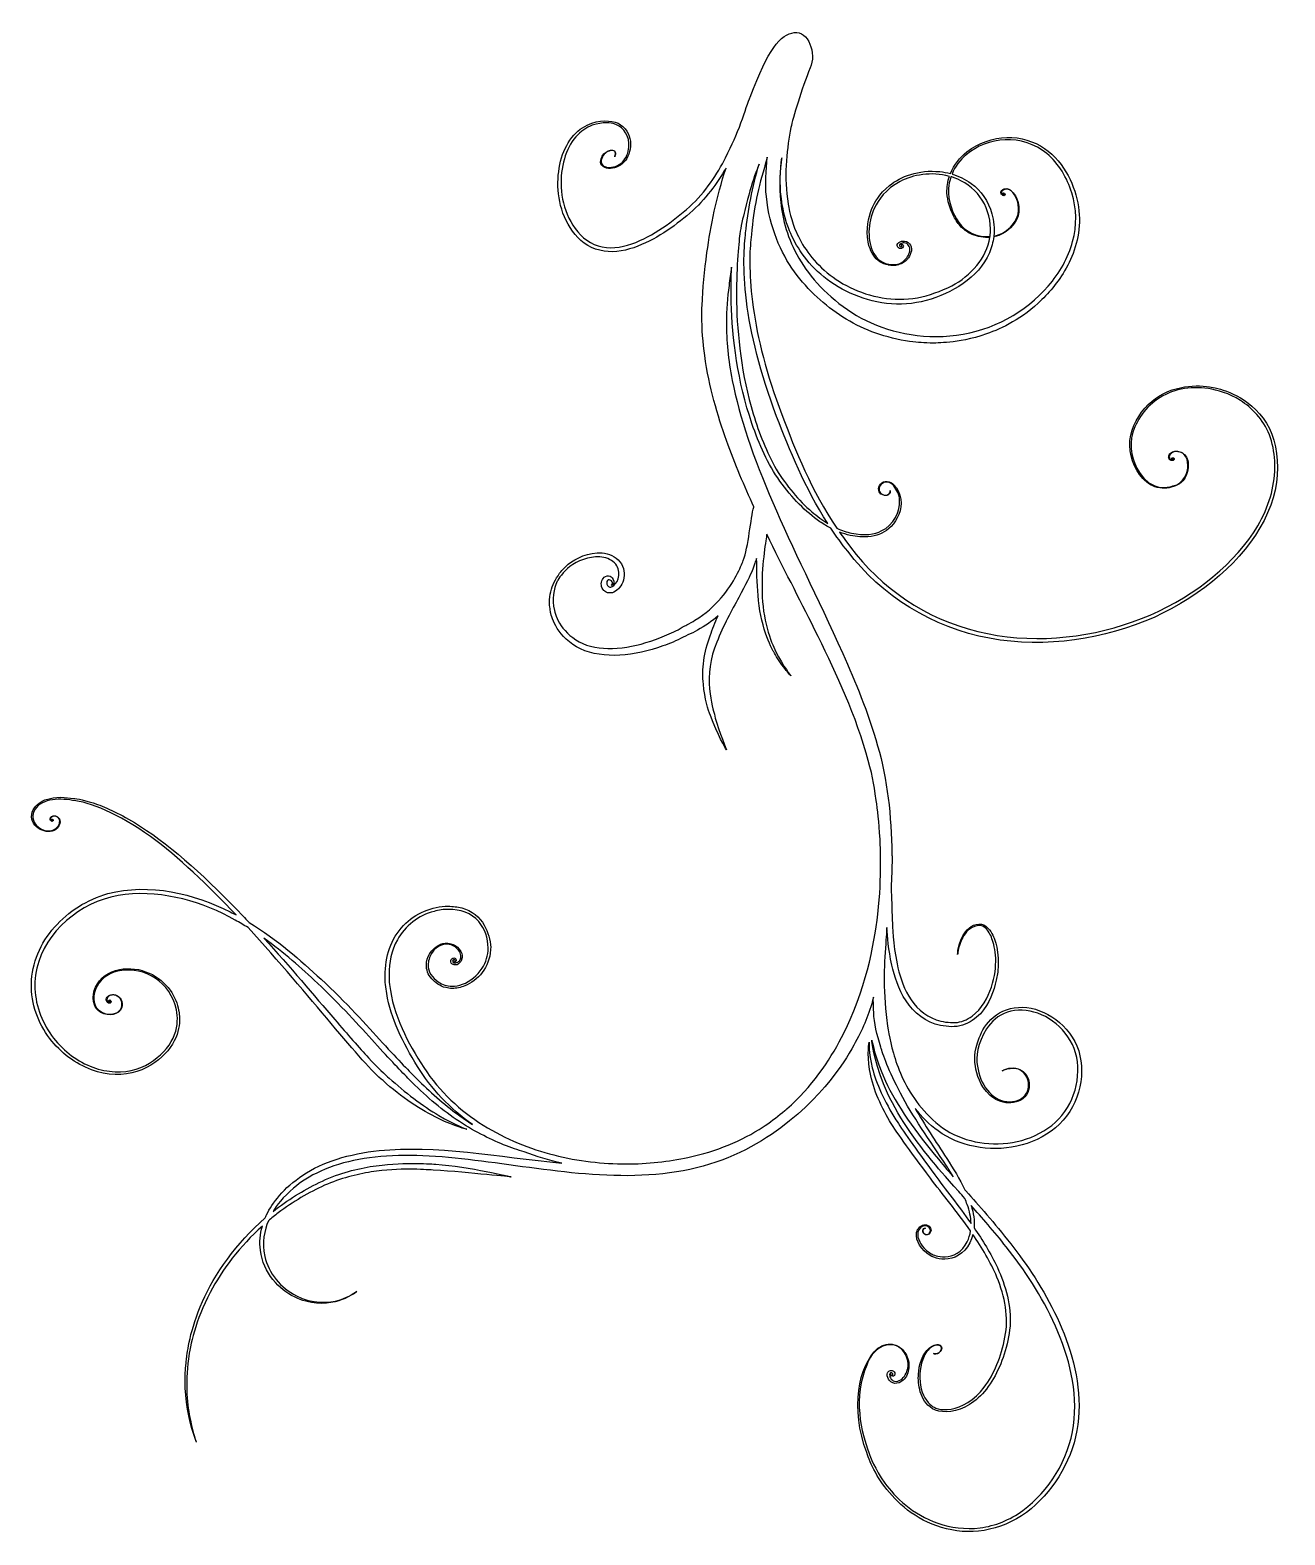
# Model space of a CAD drawing. Header units: centimetres. Extents: x -8.3 to 8.4, y -10 to 10.
import ezdxf

# ---------------------------------------------------------------- set-up
doc = ezdxf.new("R2010")
doc.units = ezdxf.units.CM
doc.header["$MEASUREMENT"] = 0
doc.layers.add('Camada 1', color=7, linetype='Continuous')

msp = doc.modelspace()

# ---------------------------------------------------------------- linework, layer by layer
at = {"layer": 'Camada 1'}
for points, knots in [([(8.01777, 4.88073), (7.88879, 5.02969), (7.74057, 5.11415), (7.62235, 5.16251), (7.62235, 5.16251), (7.50257, 5.21395), (7.40891, 5.22855), (7.35591, 5.23852), (7.35591, 5.23852), (7.24841, 5.25543), (7.11482, 5.2585), (6.96893, 5.22701), (6.96893, 5.22701), (6.82301, 5.19706), (6.66794, 5.12411), (6.542, 5.00203), (6.542, 5.00203), (6.42069, 4.87842), (6.3224, 4.71255), (6.30091, 4.52827), (6.30091, 4.52827), (6.28787, 4.34322), (6.35158, 4.15587), (6.47059, 4.02302), (6.47059, 4.02302), (6.53126, 3.95775), (6.61034, 3.90938), (6.69482, 3.89787), (6.69482, 3.89787), (6.78004, 3.88406), (6.86296, 3.90631), (6.93207, 3.9401), (6.93207, 3.9401), (7.00655, 3.97235), (7.04648, 4.04683), (7.06415, 4.11441), (7.06415, 4.11441), (7.0795, 4.18198), (7.07796, 4.25033), (7.05034, 4.30637), (7.05034, 4.30637), (7.02346, 4.3555), (6.97433, 4.37932), (6.929, 4.38469), (6.929, 4.38469), (6.92747, 4.38469), (6.9267, 4.38469), (6.92596, 4.38469), (6.92596, 4.38469), (6.91215, 4.38546), (6.89447, 4.38469), (6.88908, 4.38316), (6.88908, 4.38316), (6.8768, 4.37932), (6.86987, 4.37932), (6.85222, 4.36935), (6.85222, 4.36935), (6.83531, 4.35861), (6.8215, 4.34554), (6.8169, 4.32252), (6.8169, 4.32252), (6.81153, 4.30945), (6.81227, 4.29334), (6.82301, 4.28029), (6.82301, 4.28029), (6.83224, 4.26875), (6.84529, 4.26185), (6.8568, 4.26185), (6.8568, 4.26185), (6.8691, 4.25955), (6.87831, 4.26262), (6.88445, 4.27029), (6.88445, 4.27029), (6.88752, 4.27489), (6.89059, 4.2772), (6.88905, 4.28103), (6.88905, 4.28103), (6.88905, 4.28487), (6.88752, 4.2864), (6.88752, 4.2887), (6.88752, 4.2887), (6.88366, 4.29407), (6.87291, 4.30177), (6.86601, 4.29867), (6.86601, 4.29867), (6.86294, 4.29867), (6.85834, 4.29714), (6.85678, 4.29253), (6.85678, 4.29253), (6.85525, 4.28867), (6.85525, 4.28483), (6.85678, 4.28179), (6.85678, 4.28179), (6.85834, 4.27719), (6.86601, 4.27488), (6.86982, 4.27719), (6.86982, 4.27719), (6.87289, 4.27719), (6.87289, 4.28026), (6.87289, 4.27949), (6.87289, 4.27949), (6.87289, 4.28026), (6.87212, 4.27719), (6.86982, 4.27719), (6.86982, 4.27719), (6.86752, 4.27719), (6.86291, 4.28026), (6.86291, 4.2841), (6.86291, 4.2841), (6.86135, 4.2864), (6.86444, 4.2887), (6.86828, 4.2887), (6.86828, 4.2887), (6.87135, 4.2887), (6.87672, 4.2864), (6.87672, 4.2841), (6.87672, 4.2841), (6.87746, 4.2818), (6.87825, 4.2795), (6.87595, 4.27489), (6.87595, 4.27489), (6.87209, 4.27182), (6.86441, 4.27029), (6.85674, 4.27029), (6.85674, 4.27029), (6.8483, 4.27182), (6.83832, 4.27489), (6.83065, 4.28183), (6.83065, 4.28183), (6.82451, 4.28874), (6.82142, 4.30178), (6.82142, 4.31101), (6.82142, 4.31101), (6.82295, 4.33096), (6.83833, 4.35094), (6.85214, 4.36091), (6.85214, 4.36091), (6.86749, 4.37319), (6.8836, 4.37782), (6.89127, 4.37935), (6.89127, 4.37935), (6.90588, 4.38012), (6.91892, 4.38012), (6.92736, 4.37935), (6.92736, 4.37935), (6.93196, 4.37935), (6.93733, 4.37935), (6.94117, 4.37782), (6.94117, 4.37782), (6.9427, 4.37782), (6.94424, 4.37782), (6.94424, 4.37782), (6.94424, 4.37782), (6.97263, 4.37322), (7.00184, 4.36245), (7.02409, 4.33789), (7.02409, 4.33789), (7.0533, 4.30334), (7.06865, 4.25343), (7.06785, 4.19967), (7.06785, 4.19967), (7.07015, 4.09677), (7.01332, 3.95779), (6.87129, 3.92403), (6.87129, 3.92403), (6.80602, 3.90178), (6.73074, 3.89485), (6.65706, 3.91636), (6.65706, 3.91636), (6.58409, 3.9371), (6.51577, 3.98777), (6.46278, 4.05228), (6.46278, 4.05228), (6.35838, 4.18203), (6.29384, 4.37092), (6.32226, 4.56367), (6.32226, 4.56367), (6.36372, 4.75486), (6.48045, 4.94835), (6.66471, 5.07352), (6.66471, 5.07352), (6.84823, 5.20327), (7.09625, 5.2509), (7.3404, 5.21481), (7.3404, 5.21481), (7.46171, 5.19407), (7.61374, 5.15337), (7.765, 5.05818), (7.765, 5.05818), (7.91396, 4.96145), (8.06599, 4.81016), (8.1497, 4.60132), (8.1497, 4.60132), (8.22802, 4.39172), (8.24413, 4.13372), (8.18656, 3.87496), (8.18656, 3.87496), (8.12975, 3.6162), (7.99535, 3.3582), (7.80725, 3.12632), (7.80725, 3.12632), (7.42948, 2.66639), (6.86433, 2.28246), (6.21478, 2.08206), (6.21478, 2.08206), (5.56824, 1.8755), (4.83344, 1.83174), (4.15849, 2.02983), (4.15849, 2.02983), (3.47975, 2.21872), (2.90079, 2.6702), (2.52302, 3.21538), (2.52302, 3.21538), (2.49844, 3.24763), (2.47542, 3.27832), (2.45314, 3.31211), (2.45314, 3.31211), (2.54987, 3.27602), (2.64279, 3.25374), (2.72267, 3.25147), (2.72267, 3.25147), (2.87317, 3.2415), (2.97834, 3.27682), (3.01443, 3.29907), (3.01443, 3.29907), (3.08968, 3.33516), (3.1895, 3.42038), (3.23787, 3.54709), (3.23787, 3.54709), (3.2924, 3.6684), (3.27319, 3.83964), (3.17413, 3.93791), (3.17413, 3.93791), (3.14955, 3.96402), (3.11886, 3.98397), (3.08428, 3.98474), (3.08428, 3.98474), (3.05052, 3.98934), (3.0175, 3.97246), (2.99752, 3.94944), (2.99752, 3.94944), (2.95146, 3.90335), (2.96834, 3.82503), (3.0175, 3.80892), (3.0175, 3.80892), (3.05896, 3.78818), (3.10579, 3.80048), (3.11809, 3.82503), (3.11809, 3.82503), (3.13113, 3.84501), (3.12346, 3.86112), (3.12346, 3.86572), (3.12346, 3.86572), (3.12346, 3.86188), (3.12653, 3.85498), (3.12499, 3.84421), (3.12499, 3.84421), (3.12346, 3.8281), (3.10657, 3.80659), (3.07893, 3.80275), (3.07893, 3.80275), (3.05284, 3.79505), (3.01442, 3.80659), (2.98908, 3.83884), (2.98908, 3.83884), (2.96376, 3.87263), (2.97834, 3.93097), (3.02057, 3.95785), (3.02057, 3.95785), (3.06356, 3.99317), (3.13265, 3.97476), (3.17107, 3.92406), (3.17107, 3.92406), (3.21253, 3.87416), (3.24478, 3.80889), (3.24939, 3.73594), (3.24939, 3.73594), (3.26016, 3.58775), (3.1757, 3.40807), (3.006, 3.32745), (3.006, 3.32745), (2.92308, 3.28215), (2.77949, 3.26371), (2.61135, 3.29903), (2.61135, 3.29903), (2.54838, 3.31207), (2.48311, 3.33512), (2.41707, 3.3643), (2.41707, 3.3643), (2.08383, 3.86031), (1.86732, 4.38935), (1.68764, 4.87078), (1.68764, 4.87078), (1.48645, 5.40135), (1.3636, 5.88969), (1.30907, 6.28897), (1.30907, 6.28897), (1.25457, 6.69209), (1.25533, 7.00536), (1.27915, 7.18734), (1.27915, 7.18734), (1.31061, 7.55744), (1.35591, 7.81543), (1.4588, 8.14638), (1.4588, 8.14638), (1.45957, 8.15022), (1.49568, 8.28076), (1.49568, 8.28383), (1.49568, 8.28383), (1.47957, 8.10569), (1.46647, 7.9191), (1.48338, 7.76093), (1.48338, 7.76093), (1.52637, 7.3486), (1.67229, 7.01843), (1.85501, 6.762), (1.85501, 6.762), (2.04083, 6.50938), (2.25583, 6.31819), (2.49538, 6.16309), (2.49538, 6.16309), (2.73647, 6.01029), (3.0083, 5.90356), (3.32773, 5.84752), (3.32773, 5.84752), (3.47669, 5.82678), (3.52889, 5.82447), (3.6533, 5.81757), (3.6533, 5.81757), (3.71394, 5.81757), (3.79459, 5.81757), (3.91434, 5.83215), (3.91434, 5.83215), (4.03261, 5.84212), (4.19231, 5.86747), (4.40194, 5.94042), (4.40194, 5.94042), (4.6085, 6.01106), (4.86954, 6.13851), (5.13367, 6.39421), (5.13367, 6.39421), (5.26422, 6.52243), (5.39397, 6.68213), (5.49533, 6.88716), (5.49533, 6.88716), (5.59436, 7.09142), (5.6589, 7.34709), (5.61894, 7.62352), (5.61894, 7.62352), (5.59899, 7.76404), (5.55137, 7.90379), (5.48152, 8.03968), (5.48152, 8.03968), (5.41011, 8.17173), (5.30798, 8.30305), (5.16749, 8.39827), (5.16749, 8.39827), (5.02927, 8.4927), (4.85269, 8.5503), (4.66838, 8.54337), (4.66838, 8.54337), (4.48566, 8.53877), (4.29521, 8.4758), (4.14011, 8.35141), (4.14011, 8.35141), (4.04719, 8.28077), (3.96967, 8.18097), (3.92207, 8.06423), (3.92207, 8.06423), (3.87444, 8.07727), (3.82838, 8.08574), (3.78232, 8.09032), (3.78232, 8.09032), (3.49974, 8.12104), (3.25866, 8.02354), (3.1166, 7.90757), (3.1166, 7.90757), (2.97227, 7.7924), (2.91467, 7.67262), (2.89319, 7.62653), (2.89319, 7.62653), (2.85173, 7.53517), (2.81024, 7.38851), (2.82329, 7.22264), (2.82329, 7.22264), (2.83173, 7.14279), (2.85171, 7.05603), (2.90087, 6.98306), (2.90087, 6.98306), (2.94617, 6.91472), (3.01988, 6.86405), (3.0982, 6.85331), (3.0982, 6.85331), (3.0982, 6.85331), (3.09745, 6.8533), (3.09745, 6.8533), (3.09745, 6.8533), (3.09745, 6.8533), (3.12354, 6.84716), (3.15272, 6.84716), (3.15272, 6.84716), (3.18114, 6.84409), (3.21646, 6.84946), (3.23334, 6.85637), (3.23334, 6.85637), (3.23871, 6.85867), (3.26099, 6.86404), (3.28787, 6.87711), (3.28787, 6.87711), (3.30629, 6.88939), (3.32396, 6.9009), (3.3378, 6.91473), (3.3378, 6.91473), (3.34777, 6.92547), (3.35701, 6.93468), (3.36468, 6.94775), (3.36468, 6.94775), (3.38389, 6.97537), (3.4, 7.00686), (3.40537, 7.04295), (3.40537, 7.04295), (3.40844, 7.07597), (3.40151, 7.11283), (3.37928, 7.13587), (3.37928, 7.13587), (3.35623, 7.16352), (3.32168, 7.17349), (3.29403, 7.17119), (3.29403, 7.17119), (3.26408, 7.17042), (3.24029, 7.15815), (3.22569, 7.1397), (3.22569, 7.1397), (3.21878, 7.13279), (3.21495, 7.11896), (3.21648, 7.11208), (3.21648, 7.11208), (3.21878, 7.09901), (3.22185, 7.09517), (3.22415, 7.09134), (3.22415, 7.09134), (3.23489, 7.07369), (3.25791, 7.06753), (3.27559, 7.07139), (3.27559, 7.07139), (3.2848, 7.07599), (3.29401, 7.0829), (3.29787, 7.09364), (3.29787, 7.09364), (3.30171, 7.10131), (3.29787, 7.11285), (3.29401, 7.11669), (3.29401, 7.11669), (3.28634, 7.12897), (3.27099, 7.1328), (3.26329, 7.12897), (3.26329, 7.12897), (3.25638, 7.12513), (3.25562, 7.12283), (3.25562, 7.119), (3.25562, 7.119), (3.25562, 7.119), (3.25869, 7.12437), (3.26406, 7.12514), (3.26406, 7.12514), (3.26943, 7.12514), (3.2771, 7.119), (3.28017, 7.11286), (3.28017, 7.11286), (3.28247, 7.10058), (3.28017, 7.09905), (3.2702, 7.09595), (3.2702, 7.09595), (3.26023, 7.09518), (3.25178, 7.10055), (3.24792, 7.10749), (3.24792, 7.10749), (3.24485, 7.11363), (3.24332, 7.1167), (3.25178, 7.12823), (3.25178, 7.12823), (3.25869, 7.13437), (3.27557, 7.14511), (3.29552, 7.14665), (3.29552, 7.14665), (3.3155, 7.14742), (3.34008, 7.14281), (3.35696, 7.12514), (3.35696, 7.12514), (3.37461, 7.1121), (3.38461, 7.08521), (3.38461, 7.0591), (3.38461, 7.0591), (3.38384, 7.00536), (3.35389, 6.95237), (3.3201, 6.92014), (3.3201, 6.92014), (3.29401, 6.89403), (3.26483, 6.87715), (3.24334, 6.86945), (3.24334, 6.86945), (3.13431, 6.83873), (2.97997, 6.86945), (2.90626, 7.0069), (2.90626, 7.0069), (2.81794, 7.16893), (2.82331, 7.40158), (2.91623, 7.61041), (2.91623, 7.61041), (2.96386, 7.71254), (3.06673, 7.86227), (3.25561, 7.96053), (3.25561, 7.96053), (3.42605, 8.04882), (3.6672, 8.09414), (3.90828, 8.0281), (3.90828, 8.0281), (3.88523, 7.95899), (3.87449, 7.88605), (3.87679, 7.81003), (3.87679, 7.81003), (3.88216, 7.701), (3.91518, 7.59426), (3.96818, 7.4975), (3.96818, 7.4975), (3.99427, 7.44606), (4.02345, 7.39693), (4.06571, 7.35624), (4.06571, 7.35624), (4.10794, 7.31401), (4.15707, 7.28023), (4.21081, 7.25871), (4.21081, 7.25871), (4.28301, 7.22876), (4.36514, 7.21341), (4.44579, 7.21955), (4.44579, 7.21955), (4.40354, 6.94698), (4.19084, 6.70896), (3.94054, 6.57764), (3.94054, 6.57764), (3.79772, 6.50623), (3.63955, 6.44712), (3.48445, 6.4187), (3.48445, 6.4187), (3.32705, 6.39182), (3.16735, 6.39415), (3.01683, 6.4187), (3.01683, 6.4187), (2.71507, 6.47016), (2.44403, 6.60991), (2.25128, 6.78343), (2.25128, 6.78343), (2.05472, 6.95618), (1.93187, 7.1566), (1.86274, 7.33014), (1.86274, 7.33014), (1.79517, 7.50368), (1.77215, 7.64724), (1.7614, 7.73172), (1.7614, 7.73172), (1.71534, 8.0711), (1.75984, 8.41892), (1.809, 8.67538), (1.809, 8.67538), (1.83205, 8.79132), (1.95029, 9.19291), (2.06469, 9.46701), (2.06469, 9.46701), (2.14994, 9.65206), (2.0409, 9.96686), (1.85355, 9.93461), (1.85355, 9.93461), (1.66773, 9.90926), (1.5065, 9.71654), (1.26922, 9.07847), (1.26922, 9.07847), (1.26692, 9.07156), (1.26385, 9.06619), (1.26078, 9.05773), (1.26078, 9.05773), (1.22546, 8.97021), (1.18323, 8.83199), (1.12566, 8.68226), (1.12566, 8.68226), (1.05962, 8.51565), (1.01509, 8.41659), (0.89992, 8.19545), (0.89992, 8.19545), (0.78168, 7.97201), (0.61123, 7.73936), (0.38089, 7.55278), (0.38089, 7.55278), (0.15208, 7.36389), (-0.11208, 7.17347), (-0.41151, 7.10129), (-0.41151, 7.10129), (-0.55973, 7.0675), (-0.71864, 7.07594), (-0.84765, 7.15198), (-0.84765, 7.15198), (-0.9774, 7.22262), (-1.06956, 7.34854), (-1.13327, 7.47602), (-1.13327, 7.47602), (-1.26228, 7.73708), (-1.25768, 8.0327), (-1.19317, 8.25921), (-1.19317, 8.25921), (-1.13176, 8.49263), (-0.97357, 8.65312), (-0.8254, 8.70456), (-0.8254, 8.70456), (-0.67797, 8.75446), (-0.56971, 8.73528), (-0.53285, 8.72221), (-0.53285, 8.72221), (-0.45146, 8.7053), (-0.34473, 8.61011), (-0.3378, 8.46652), (-0.3378, 8.46652), (-0.3332, 8.39664), (-0.34857, 8.3214), (-0.39003, 8.25996), (-0.39003, 8.25996), (-0.42998, 8.19776), (-0.49676, 8.15706), (-0.56817, 8.14862), (-0.56817, 8.14862), (-0.63649, 8.13251), (-0.72173, 8.17627), (-0.70409, 8.24384), (-0.70409, 8.24384), (-0.69179, 8.30681), (-0.64572, 8.35134), (-0.59966, 8.36288), (-0.59966, 8.36288), (-0.57661, 8.37285), (-0.5528, 8.37439), (-0.53669, 8.36595), (-0.53669, 8.36595), (-0.51904, 8.35674), (-0.51518, 8.3406), (-0.51597, 8.32679), (-0.51597, 8.32679), (-0.51904, 8.29837), (-0.52751, 8.2861), (-0.52671, 8.2861), (-0.52671, 8.2861), (-0.52671, 8.2861), (-0.52364, 8.29224), (-0.51904, 8.30684), (-0.51904, 8.30684), (-0.51597, 8.31758), (-0.50523, 8.35137), (-0.53439, 8.36828), (-0.53439, 8.36828), (-0.58739, 8.39516), (-0.70714, 8.3414), (-0.71407, 8.21778), (-0.71407, 8.21778), (-0.70947, 8.15021), (-0.62345, 8.12258), (-0.55588, 8.13486), (-0.55588, 8.13486), (-0.48524, 8.15021), (-0.40999, 8.19167), (-0.36699, 8.26538), (-0.36699, 8.26538), (-0.32167, 8.33909), (-0.30479, 8.43201), (-0.32474, 8.52875), (-0.32474, 8.52875), (-0.34395, 8.62014), (-0.41306, 8.71303), (-0.52053, 8.74682), (-0.52053, 8.74682), (-0.62496, 8.77444), (-0.78546, 8.77828), (-0.9536, 8.67311), (-0.9536, 8.67311), (-1.12098, 8.56791), (-1.23848, 8.3437), (-1.2684, 8.09031), (-1.2684, 8.09031), (-1.30065, 7.84075), (-1.2607, 7.54207), (-1.08565, 7.30251), (-1.08565, 7.30251), (-1.00119, 7.18503), (-0.87679, 7.08291), (-0.72476, 7.04758), (-0.72476, 7.04758), (-0.57426, 7.00996), (-0.4161, 7.03377), (-0.27481, 7.0829), (-0.27481, 7.0829), (0.0116, 7.1827), (0.25499, 7.35931), (0.47079, 7.54052), (0.47079, 7.54052), (0.67886, 7.72327), (0.82935, 7.93673), (0.94913, 8.13866), (0.94913, 8.13866), (0.82168, 7.74938), (0.74643, 7.37237), (0.69651, 7.01915), (0.69651, 7.01915), (0.66275, 6.7742), (0.64124, 6.54462), (0.63124, 6.31504), (0.63124, 6.31504), (0.6282, 6.27435), (0.6282, 6.23058), (0.6282, 6.18989), (0.6282, 6.18989), (0.6282, 6.00177), (0.64278, 5.82286), (0.66656, 5.65165), (0.66656, 5.65165), (0.72646, 5.23242), (0.8355, 4.86078), (0.95527, 4.52677), (0.95527, 4.52677), (1.06891, 4.20657), (1.19329, 3.91788), (1.31767, 3.64605), (1.31767, 3.64605), (1.31767, 3.64528), (1.31693, 3.64375), (1.31693, 3.64298), (1.31693, 3.64298), (1.27468, 3.50706), (1.24703, 3.10781), (1.17638, 2.9358), (1.17638, 2.9358), (1.14262, 2.85209), (1.0643, 2.64862), (0.88309, 2.43976), (0.88309, 2.43976), (0.794, 2.33303), (0.67576, 2.23016), (0.53754, 2.14337), (0.53754, 2.14337), (0.50375, 2.12186), (0.4669, 2.10268), (0.43004, 2.08193), (0.43004, 2.08193), (0.40932, 2.07039), (0.39549, 2.06656), (0.3694, 2.05275), (0.3694, 2.05275), (0.3694, 2.05275), (0.31336, 2.01896), (0.31336, 2.01896), (0.31336, 2.01896), (0.23658, 1.98134), (0.1567, 1.94601), (0.07378, 1.91302), (0.07378, 1.91302), (-0.25026, 1.78171), (-0.61959, 1.72106), (-0.89983, 1.81549), (-0.89983, 1.81549), (-1.03805, 1.86539), (-1.14401, 1.95217), (-1.21156, 2.03893), (-1.21156, 2.03893), (-1.28067, 2.12645), (-1.31139, 2.21551), (-1.32523, 2.27465), (-1.32523, 2.27465), (-1.36055, 2.42284), (-1.3352, 2.55723), (-1.28835, 2.6601), (-1.28835, 2.6601), (-1.28528, 2.6647), (-1.28221, 2.67084), (-1.27914, 2.67621), (-1.27914, 2.67621), (-1.24993, 2.72227), (-1.19005, 2.81443), (-1.07949, 2.88277), (-1.07949, 2.88277), (-0.97352, 2.95265), (-0.81152, 3.00255), (-0.66947, 2.97797), (-0.66947, 2.97797), (-0.59883, 2.96109), (-0.53355, 2.92423), (-0.49903, 2.86663), (-0.49903, 2.86663), (-0.46601, 2.81596), (-0.46678, 2.74992), (-0.48061, 2.69542), (-0.48061, 2.69542), (-0.49442, 2.64473), (-0.52974, 2.60713), (-0.55969, 2.59099), (-0.55969, 2.59099), (-0.59115, 2.57718), (-0.59808, 2.58408), (-0.61036, 2.59099), (-0.61036, 2.59099), (-0.62803, 2.60634), (-0.63645, 2.63398), (-0.62878, 2.65703), (-0.62878, 2.65703), (-0.62187, 2.68084), (-0.61036, 2.68852), (-0.58425, 2.67624), (-0.58425, 2.67624), (-0.56197, 2.66396), (-0.54967, 2.64092), (-0.5566, 2.62555), (-0.5566, 2.62555), (-0.56274, 2.61174), (-0.57425, 2.60713), (-0.57502, 2.60634), (-0.57502, 2.60634), (-0.57425, 2.60711), (-0.56041, 2.60634), (-0.54663, 2.62015), (-0.54663, 2.62015), (-0.52819, 2.63936), (-0.53433, 2.68082), (-0.56198, 2.7077), (-0.56198, 2.7077), (-0.57426, 2.72074), (-0.59807, 2.73688), (-0.62802, 2.73149), (-0.62802, 2.73149), (-0.65641, 2.72765), (-0.67869, 2.70538), (-0.68943, 2.68312), (-0.68943, 2.68312), (-0.71401, 2.63936), (-0.70864, 2.57715), (-0.66945, 2.53953), (-0.66945, 2.53953), (-0.65948, 2.53183), (-0.64794, 2.52032), (-0.62185, 2.50804), (-0.62185, 2.50804), (-0.59574, 2.50344), (-0.56195, 2.50344), (-0.53586, 2.51725), (-0.53586, 2.51725), (-0.48056, 2.54567), (-0.4322, 2.60094), (-0.41145, 2.67772), (-0.41145, 2.67772), (-0.39303, 2.75067), (-0.39764, 2.84359), (-0.45751, 2.92034), (-0.45751, 2.92034), (-0.51358, 2.99098), (-0.6065, 3.02937), (-0.69325, 3.03705), (-0.69325, 3.03705), (-0.8752, 3.04702), (-1.03723, 2.96871), (-1.1409, 2.88579), (-1.1409, 2.88579), (-1.20998, 2.82975), (-1.25298, 2.77292), (-1.27756, 2.73376), (-1.27756, 2.73376), (-1.32825, 2.66388), (-1.36432, 2.57482), (-1.37969, 2.49114), (-1.37969, 2.49114), (-1.38966, 2.4397), (-1.39043, 2.38978), (-1.3881, 2.34602), (-1.3881, 2.34602), (-1.3881, 2.34295), (-1.3881, 2.34218), (-1.3881, 2.34218), (-1.3881, 2.34218), (-1.3881, 2.34218), (-1.3881, 2.34218), (-1.3881, 2.34218), (-1.3881, 2.34218), (-1.3858, 2.31146), (-1.38199, 2.28381), (-1.37736, 2.26156), (-1.37736, 2.26156), (-1.37276, 2.23317), (-1.35741, 2.16099), (-1.30748, 2.06884), (-1.30748, 2.06884), (-1.26062, 1.98132), (-1.17006, 1.87075), (-1.03184, 1.79396), (-1.03184, 1.79396), (-0.7508, 1.62809), (-0.3285, 1.65728), (0.04007, 1.78015), (0.04007, 1.78015), (0.13376, 1.8101), (0.22589, 1.84312), (0.31344, 1.88535), (0.31344, 1.88535), (0.35718, 1.90686), (0.40557, 1.92988), (0.44089, 1.94909), (0.44089, 1.94909), (0.48542, 1.96674), (0.52918, 1.98902), (0.57064, 2.0136), (0.57064, 2.0136), (0.67123, 2.06813), (0.76336, 2.13184), (0.84321, 2.20249), (0.84321, 2.20249), (0.80559, 2.1165), (0.77026, 2.02972), (0.73724, 1.93759), (0.73724, 1.93759), (0.70348, 1.82932), (0.66506, 1.72489), (0.65278, 1.60898), (0.65278, 1.60898), (0.639, 1.50148), (0.639, 1.39321), (0.64818, 1.29569), (0.64818, 1.29569), (0.66585, 1.10373), (0.71575, 0.95477), (0.74187, 0.88029), (0.74187, 0.88029), (0.8394, 0.61769), (0.93536, 0.45952), (0.9538, 0.42727), (0.9538, 0.42727), (0.93382, 0.47564), (0.81712, 0.77893), (0.79407, 0.8987), (0.79407, 0.8987), (0.7864, 0.92942), (0.7457, 1.0561), (0.73113, 1.23578), (0.73113, 1.23578), (0.71652, 1.41699), (0.73417, 1.6389), (0.82633, 1.85541), (0.82633, 1.85541), (0.91079, 2.06885), (1.02598, 2.27848), (1.11811, 2.44665), (1.11811, 2.44665), (1.20873, 2.61479), (1.27321, 2.75148), (1.29472, 2.79833), (1.29472, 2.79833), (1.3093, 2.82982), (1.32081, 2.86514), (1.33004, 2.89969), (1.33004, 2.89969), (1.33004, 2.89969), (1.33083, 2.89974), (1.33083, 2.89974), (1.33083, 2.89974), (1.3385, 2.92279), (1.34694, 2.9435), (1.35462, 2.96425), (1.35462, 2.96425), (1.35462, 2.81452), (1.35922, 2.63791), (1.37304, 2.47207), (1.37304, 2.47207), (1.38685, 2.29009), (1.42527, 2.11041), (1.47207, 1.97375), (1.47207, 1.97375), (1.51893, 1.83707), (1.56806, 1.74647), (1.58036, 1.72496), (1.58036, 1.72496), (1.60494, 1.67813), (1.65712, 1.59367), (1.70858, 1.52763), (1.70858, 1.52763), (1.76002, 1.45929), (1.80917, 1.40555), (1.80917, 1.40555), (1.80917, 1.40555), (1.81224, 1.40708), (1.71088, 1.51919), (1.60494, 1.73572), (1.60494, 1.73572), (1.54657, 1.84015), (1.42833, 2.1757), (1.4268, 2.51431), (1.4268, 2.51431), (1.41606, 2.85216), (1.47443, 3.1808), (1.4867, 3.26832), (1.4867, 3.26832), (1.48747, 3.27292), (1.48826, 3.28139), (1.48826, 3.28523), (1.48826, 3.28523), (1.704, 2.84295), (1.91823, 2.43679), (2.12326, 2.02367), (2.12326, 2.02367), (2.37125, 1.51459), (2.62465, 0.99862), (2.80663, 0.38434), (2.80663, 0.38434), (2.88725, 0.09872), (2.90416, -0.00034), (2.93948, -0.24296), (2.93948, -0.24296), (2.95639, -0.36583), (2.9748, -0.52244), (2.98938, -0.75895), (2.98938, -0.75895), (2.99324, -0.85571), (2.99708, -0.96548), (2.99708, -1.08989), (2.99708, -1.08989), (2.99708, -1.27261), (2.98938, -1.49147), (2.9602, -1.75021), (2.9602, -1.75021), (2.90646, -2.18021), (2.80817, -2.74227), (2.4803, -3.38571), (2.4803, -3.38571), (2.31443, -3.70435), (2.08639, -4.03913), (1.75394, -4.33398), (1.75394, -4.33398), (1.74471, -4.34091), (1.73627, -4.34859), (1.72859, -4.3547), (1.72859, -4.3547), (1.64797, -4.42151), (1.56196, -4.48908), (1.46753, -4.55279), (1.46753, -4.55279), (1.45832, -4.55893), (1.44911, -4.56433), (1.44065, -4.57277), (1.44065, -4.57277), (1.15807, -4.75398), (0.82332, -4.89448), (0.44476, -4.97742), (0.44476, -4.97742), (0.18907, -5.03039), (-0.08658, -5.06267), (-0.37452, -5.06267), (-0.37452, -5.06267), (-0.68318, -5.06267), (-1.00566, -5.02658), (-1.33279, -4.94363), (-1.33279, -4.94363), (-1.64913, -4.86301), (-1.96856, -4.73633), (-2.26955, -4.54742), (-2.26955, -4.54742), (-2.56821, -4.36163), (-2.84542, -4.10514), (-3.05581, -3.7842), (-3.05581, -3.7842), (-3.26695, -3.46247), (-3.46277, -3.0939), (-3.5096, -2.68544), (-3.5096, -2.68544), (-3.5142, -2.64242), (-3.51651, -2.59712), (-3.51651, -2.55489), (-3.51651, -2.55489), (-3.51651, -2.39286), (-3.48426, -2.23242), (-3.40594, -2.09187), (-3.40594, -2.09187), (-3.30535, -1.90835), (-3.12797, -1.7663), (-2.9199, -1.71563), (-2.9199, -1.71563), (-2.85923, -1.69721), (-2.79322, -1.68798), (-2.72718, -1.68798), (-2.72718, -1.68798), (-2.57515, -1.68798), (-2.42463, -1.73561), (-2.32483, -1.85075), (-2.32483, -1.85075), (-2.24958, -1.94288), (-2.20352, -2.07342), (-2.20352, -2.19937), (-2.20352, -2.19937), (-2.20352, -2.29764), (-2.22961, -2.38976), (-2.28337, -2.46964), (-2.28337, -2.46964), (-2.34481, -2.56486), (-2.43696, -2.64239), (-2.54443, -2.68157), (-2.54443, -2.68157), (-2.58899, -2.69768), (-2.63656, -2.70536), (-2.68265, -2.70536), (-2.68265, -2.70536), (-2.74869, -2.70536), (-2.81166, -2.68771), (-2.86386, -2.64855), (-2.86386, -2.64855), (-2.86386, -2.64855), (-2.86386, -2.64855), (-2.86386, -2.64855), (-2.86386, -2.64855), (-2.86386, -2.64855), (-2.86386, -2.64855), (-2.86386, -2.64855), (-2.86386, -2.64855), (-2.94218, -2.59711), (-3.00361, -2.51033), (-2.99747, -2.42434), (-2.99747, -2.42434), (-2.9944, -2.37902), (-2.9944, -2.32605), (-2.93143, -2.24236), (-2.93143, -2.24236), (-2.91915, -2.22625), (-2.90838, -2.21241), (-2.86386, -2.18325), (-2.86386, -2.18325), (-2.84849, -2.17325), (-2.81933, -2.1602), (-2.80398, -2.1556), (-2.80398, -2.1556), (-2.79017, -2.151), (-2.77403, -2.15023), (-2.75635, -2.14946), (-2.75635, -2.14946), (-2.73793, -2.14946), (-2.70261, -2.15023), (-2.66499, -2.17174), (-2.66499, -2.17174), (-2.62737, -2.19095), (-2.58284, -2.23085), (-2.56823, -2.28001), (-2.56823, -2.28001), (-2.56132, -2.3061), (-2.56212, -2.33454), (-2.5736, -2.35372), (-2.5736, -2.35372), (-2.58283, -2.37674), (-2.60281, -2.38978), (-2.62046, -2.39441), (-2.62046, -2.39441), (-2.63813, -2.40055), (-2.65501, -2.39825), (-2.66502, -2.39285), (-2.66502, -2.39285), (-2.67346, -2.38518), (-2.67346, -2.37904), (-2.67346, -2.3729), (-2.67346, -2.3729), (-2.6719, -2.36676), (-2.66502, -2.35753), (-2.65655, -2.35369), (-2.65655, -2.35369), (-2.64732, -2.35213), (-2.6412, -2.35522), (-2.64044, -2.36827), (-2.64044, -2.36827), (-2.64044, -2.37671), (-2.64735, -2.38364), (-2.65348, -2.38364), (-2.65348, -2.38364), (-2.65885, -2.38517), (-2.66192, -2.38287), (-2.66271, -2.38287), (-2.66271, -2.38287), (-2.66194, -2.38364), (-2.66041, -2.38517), (-2.65348, -2.38978), (-2.65348, -2.38978), (-2.64581, -2.39055), (-2.63276, -2.38211), (-2.6289, -2.36827), (-2.6289, -2.36827), (-2.62737, -2.36136), (-2.62737, -2.34985), (-2.63504, -2.34139), (-2.63504, -2.34139), (-2.63964, -2.33295), (-2.65039, -2.33142), (-2.65806, -2.33218), (-2.65806, -2.33218), (-2.67497, -2.33292), (-2.69338, -2.34599), (-2.69801, -2.36443), (-2.69801, -2.36443), (-2.69875, -2.37134), (-2.69954, -2.37671), (-2.69875, -2.38515), (-2.69875, -2.38515), (-2.69801, -2.39669), (-2.69034, -2.40589), (-2.68264, -2.40973), (-2.68264, -2.40973), (-2.66499, -2.42434), (-2.64195, -2.42894), (-2.61507, -2.42127), (-2.61507, -2.42127), (-2.59128, -2.40973), (-2.56747, -2.39055), (-2.55443, -2.35753), (-2.55443, -2.35753), (-2.53982, -2.3176), (-2.54673, -2.27768), (-2.5644, -2.24619), (-2.5644, -2.24619), (-2.58898, -2.19782), (-2.62737, -2.16943), (-2.6688, -2.1556), (-2.6688, -2.1556), (-2.71026, -2.13718), (-2.72717, -2.13718), (-2.75482, -2.13718), (-2.75482, -2.13718), (-2.76249, -2.13718), (-2.77784, -2.13792), (-2.79625, -2.14022), (-2.79625, -2.14022), (-2.79625, -2.14022), (-2.79625, -2.14022), (-2.79625, -2.14022), (-2.79625, -2.14022), (-2.79625, -2.14022), (-2.79932, -2.14022), (-2.80239, -2.14255), (-2.80239, -2.14255), (-2.81162, -2.14408), (-2.82313, -2.14639), (-2.83388, -2.15099), (-2.83388, -2.15099), (-2.83925, -2.15559), (-2.84462, -2.1571), (-2.84846, -2.1602), (-2.84846, -2.1602), (-2.88992, -2.17941), (-2.93985, -2.21473), (-2.98131, -2.28307), (-2.98131, -2.28307), (-3.00512, -2.32146), (-3.022, -2.37292), (-3.022, -2.42587), (-3.022, -2.42587), (-3.022, -2.48654), (-3.00205, -2.55102), (-2.95138, -2.60862), (-2.95138, -2.60862), (-2.90532, -2.66006), (-2.84235, -2.70765), (-2.764, -2.72533), (-2.764, -2.72533), (-2.73712, -2.7307), (-2.70873, -2.73607), (-2.67954, -2.73607), (-2.67954, -2.73607), (-2.6258, -2.73607), (-2.56746, -2.72453), (-2.5114, -2.70075), (-2.5114, -2.70075), (-2.34172, -2.63471), (-2.18353, -2.45503), (-2.17128, -2.22622), (-2.17128, -2.22622), (-2.16972, -2.21622), (-2.16972, -2.20548), (-2.16972, -2.19397), (-2.16972, -2.19397), (-2.16972, -2.09184), (-2.20351, -1.99278), (-2.25497, -1.89682), (-2.25497, -1.89682), (-2.31638, -1.79085), (-2.4216, -1.70256), (-2.54982, -1.66954), (-2.54982, -1.66954), (-2.60819, -1.65573), (-2.67039, -1.64649), (-2.7318, -1.64649), (-2.7318, -1.64649), (-2.9422, -1.64649), (-3.1664, -1.73481), (-3.32687, -1.90374), (-3.32687, -1.90374), (-3.49118, -2.07342), (-3.56875, -2.31681), (-3.56875, -2.56792), (-3.56875, -2.56792), (-3.56875, -2.647), (-3.56105, -2.72455), (-3.54724, -2.80213), (-3.54724, -2.80213), (-3.49043, -3.13537), (-3.33534, -3.45785), (-3.13875, -3.77037), (-3.13875, -3.77037), (-2.96063, -4.06292), (-2.71108, -4.32779), (-2.41083, -4.54049), (-2.41083, -4.54049), (-2.4738, -4.4998), (-2.53677, -4.4545), (-2.59818, -4.41225), (-2.59818, -4.41225), (-2.79477, -4.27022), (-2.97982, -4.09822), (-3.14796, -3.93388), (-3.14796, -3.93388), (-3.23242, -3.85326), (-3.39058, -3.68742), (-3.60328, -3.45628), (-3.60328, -3.45628), (-3.81442, -3.22289), (-4.08318, -2.92264), (-4.41642, -2.61475), (-4.41642, -2.61475), (-4.68746, -2.36136), (-4.99999, -2.08876), (-5.37006, -1.86304), (-5.37006, -1.86304), (-5.39848, -1.83383), (-5.42533, -1.80314), (-5.45452, -1.77319), (-5.45452, -1.77319), (-5.90447, -1.3025), (-6.38054, -0.85945), (-6.81128, -0.58764), (-6.81128, -0.58764), (-7.02551, -0.44942), (-7.22361, -0.35576), (-7.38024, -0.29739), (-7.38024, -0.29739), (-7.53843, -0.23902), (-7.65361, -0.22214), (-7.69967, -0.21677), (-7.69967, -0.21677), (-7.79103, -0.20449), (-7.93002, -0.18528), (-8.07591, -0.23749), (-8.07591, -0.23749), (-8.14653, -0.26437), (-8.21564, -0.32041), (-8.24329, -0.39796), (-8.24329, -0.39796), (-8.27247, -0.48088), (-8.22871, -0.56766), (-8.16497, -0.61296), (-8.16497, -0.61296), (-8.102, -0.65595), (-8.01678, -0.67133), (-7.95457, -0.64138), (-7.95457, -0.64138), (-7.89467, -0.6122), (-7.85935, -0.53848), (-7.88393, -0.48858), (-7.88393, -0.48858), (-7.91004, -0.44021), (-7.96685, -0.44021), (-7.98836, -0.45863), (-7.98836, -0.45863), (-7.9991, -0.464), (-8.00678, -0.474), (-8.00831, -0.48705), (-8.00831, -0.48705), (-8.00984, -0.49782), (-8.00678, -0.50703), (-8.00064, -0.51163), (-8.00064, -0.51163), (-7.99297, -0.51854), (-7.98683, -0.52237), (-7.97913, -0.5216), (-7.97913, -0.5216), (-7.97606, -0.5216), (-7.97222, -0.51853), (-7.96992, -0.51623), (-7.96992, -0.51623), (-7.96839, -0.51393), (-7.96839, -0.51163), (-7.96762, -0.51009), (-7.96762, -0.51009), (-7.96685, -0.50472), (-7.96839, -0.49781), (-7.97299, -0.49551), (-7.97299, -0.49551), (-7.97606, -0.49551), (-7.97913, -0.49321), (-7.98222, -0.49551), (-7.98222, -0.49551), (-7.98606, -0.49704), (-7.98759, -0.50011), (-7.98759, -0.50242), (-7.98759, -0.50242), (-7.98836, -0.50472), (-7.98682, -0.50856), (-7.98452, -0.50933), (-7.98452, -0.50933), (-7.98145, -0.5101), (-7.98068, -0.50933), (-7.98068, -0.50933), (-7.98068, -0.50933), (-7.98068, -0.50933), (-7.98221, -0.50933), (-7.98375, -0.50856), (-7.98375, -0.50856), (-7.98452, -0.50856), (-7.98605, -0.5047), (-7.98452, -0.50319), (-7.98452, -0.50319), (-7.98299, -0.50089), (-7.98068, -0.50089), (-7.97838, -0.50319), (-7.97838, -0.50319), (-7.97608, -0.50396), (-7.97454, -0.50703), (-7.97608, -0.50856), (-7.97608, -0.50856), (-7.97761, -0.51009), (-7.97761, -0.51163), (-7.98222, -0.51393), (-7.98222, -0.51393), (-7.98606, -0.51393), (-7.99143, -0.51007), (-7.99526, -0.50702), (-7.99526, -0.50702), (-7.9991, -0.50318), (-8.00217, -0.49705), (-8.00217, -0.48858), (-8.00217, -0.48858), (-8.00217, -0.48091), (-7.9991, -0.474), (-7.9922, -0.46633), (-7.9922, -0.46633), (-7.98069, -0.45712), (-7.96071, -0.45326), (-7.9469, -0.45326), (-7.9469, -0.45326), (-7.93229, -0.45403), (-7.92155, -0.4594), (-7.91618, -0.46096), (-7.91618, -0.46096), (-7.90697, -0.46633), (-7.8993, -0.474), (-7.89467, -0.47631), (-7.89467, -0.47631), (-7.88393, -0.49242), (-7.87702, -0.5101), (-7.88086, -0.53391), (-7.88086, -0.53391), (-7.88856, -0.57844), (-7.92462, -0.62681), (-7.98299, -0.64218), (-7.98299, -0.64218), (-8.04059, -0.65599), (-8.11121, -0.64141), (-8.16651, -0.59535), (-8.16651, -0.59535), (-8.22255, -0.55079), (-8.25864, -0.46637), (-8.22104, -0.38956), (-8.22104, -0.38956), (-8.18649, -0.31201), (-8.1051, -0.25904), (-8.01141, -0.24213), (-8.01141, -0.24213), (-7.91772, -0.22139), (-7.81408, -0.22832), (-7.70889, -0.2429), (-7.70889, -0.2429), (-7.49466, -0.26518), (-7.09617, -0.41721), (-6.67847, -0.72434), (-6.67847, -0.72434), (-6.30377, -0.99384), (-5.91523, -1.36931), (-5.54206, -1.76246), (-5.54206, -1.76246), (-5.56817, -1.75016), (-5.59429, -1.73481), (-5.62191, -1.72177), (-5.62191, -1.72177), (-6.09797, -1.47912), (-6.68535, -1.33476), (-7.24359, -1.47912), (-7.24359, -1.47912), (-7.51696, -1.5582), (-7.76649, -1.7156), (-7.95077, -1.92523), (-7.95077, -1.92523), (-8.13582, -2.13253), (-8.25099, -2.40283), (-8.2556, -2.6731), (-8.2556, -2.6731), (-8.26097, -2.94263), (-8.16347, -3.19907), (-8.01372, -3.39716), (-8.01372, -3.39716), (-7.86553, -3.59375), (-7.66667, -3.73654), (-7.45934, -3.81332), (-7.45934, -3.81332), (-7.25278, -3.89317), (-7.03474, -3.89701), (-6.85659, -3.83634), (-6.85659, -3.83634), (-6.67691, -3.78184), (-6.54179, -3.66973), (-6.4481, -3.56223), (-6.4481, -3.56223), (-6.35288, -3.44859), (-6.31068, -3.32421), (-6.29837, -3.23129), (-6.29837, -3.23129), (-6.28683, -3.13533), (-6.29607, -3.06161), (-6.30528, -3.02322), (-6.30528, -3.02322), (-6.32983, -2.86659), (-6.45271, -2.63547), (-6.69686, -2.53258), (-6.69686, -2.53258), (-6.8151, -2.47805), (-6.95562, -2.46117), (-7.08998, -2.48421), (-7.08998, -2.48421), (-7.22513, -2.50879), (-7.34951, -2.59708), (-7.40478, -2.71916), (-7.40478, -2.71916), (-7.46468, -2.83664), (-7.44471, -2.99864), (-7.33414, -3.05547), (-7.33414, -3.05547), (-7.23278, -3.1077), (-7.09305, -3.08926), (-7.0608, -2.99557), (-7.0608, -2.99557), (-7.03008, -2.91265), (-7.08385, -2.84201), (-7.13144, -2.82666), (-7.13144, -2.82666), (-7.13911, -2.8251), (-7.14679, -2.82052), (-7.16216, -2.81822), (-7.16216, -2.81822), (-7.18674, -2.81515), (-7.21053, -2.81822), (-7.2328, -2.83203), (-7.2328, -2.83203), (-7.24817, -2.84431), (-7.26198, -2.85812), (-7.26429, -2.87809), (-7.26429, -2.87809), (-7.26659, -2.89344), (-7.26043, -2.91108), (-7.24968, -2.91802), (-7.24968, -2.91802), (-7.24047, -2.92876), (-7.22817, -2.9326), (-7.21743, -2.9326), (-7.21743, -2.9326), (-7.21283, -2.9326), (-7.20669, -2.92876), (-7.20362, -2.92419), (-7.20362, -2.92419), (-7.20055, -2.92033), (-7.20055, -2.91805), (-7.19978, -2.91575), (-7.19978, -2.91575), (-7.19748, -2.90731), (-7.20208, -2.89577), (-7.20975, -2.89117), (-7.20975, -2.89117), (-7.21359, -2.88887), (-7.21819, -2.88731), (-7.22356, -2.88961), (-7.22356, -2.88961), (-7.22816, -2.89268), (-7.23123, -2.89575), (-7.232, -2.90035), (-7.232, -2.90035), (-7.23277, -2.90728), (-7.2297, -2.91342), (-7.22586, -2.91572), (-7.22586, -2.91572), (-7.22202, -2.91572), (-7.21895, -2.91416), (-7.21895, -2.91416), (-7.21895, -2.91416), (-7.21895, -2.91416), (-7.22202, -2.91572), (-7.22509, -2.91342), (-7.22509, -2.91342), (-7.22662, -2.91186), (-7.22816, -2.90728), (-7.22662, -2.90268), (-7.22662, -2.90268), (-7.22355, -2.89961), (-7.21895, -2.89961), (-7.21588, -2.90112), (-7.21588, -2.90112), (-7.21358, -2.90498), (-7.21281, -2.91109), (-7.21358, -2.91342), (-7.21358, -2.91342), (-7.21435, -2.91572), (-7.21588, -2.91802), (-7.22202, -2.91802), (-7.22202, -2.91802), (-7.22816, -2.91879), (-7.2343, -2.91802), (-7.24044, -2.91342), (-7.24044, -2.91342), (-7.24658, -2.90728), (-7.25581, -2.89268), (-7.25425, -2.88193), (-7.25425, -2.88193), (-7.25425, -2.87119), (-7.24658, -2.85505), (-7.23888, -2.84738), (-7.23888, -2.84738), (-7.21893, -2.8274), (-7.19205, -2.82203), (-7.169, -2.82203), (-7.169, -2.82203), (-7.14672, -2.82203), (-7.12831, -2.83126), (-7.12063, -2.83664), (-7.12063, -2.83664), (-7.09605, -2.84968), (-7.08377, -2.86273), (-7.07764, -2.87119), (-7.07764, -2.87119), (-7.07611, -2.87426), (-7.07457, -2.87656), (-7.07304, -2.87812), (-7.07304, -2.87812), (-7.04462, -2.92035), (-7.04386, -3.00941), (-7.11373, -3.05317), (-7.11373, -3.05317), (-7.17977, -3.09079), (-7.28957, -3.08926), (-7.36633, -3.02171), (-7.36633, -3.02171), (-7.44311, -2.95107), (-7.44621, -2.81438), (-7.38554, -2.70765), (-7.38554, -2.70765), (-7.32717, -2.59708), (-7.20356, -2.51416), (-7.05923, -2.49728), (-7.05923, -2.49728), (-6.91641, -2.47807), (-6.75364, -2.50725), (-6.61619, -2.60094), (-6.61619, -2.60094), (-6.47877, -2.68923), (-6.36817, -2.84203), (-6.33287, -3.02094), (-6.33287, -3.02094), (-6.31522, -3.11079), (-6.31292, -3.22671), (-6.35822, -3.34802), (-6.35822, -3.34802), (-6.40198, -3.47473), (-6.50181, -3.59374), (-6.63693, -3.69126), (-6.63693, -3.69126), (-6.77054, -3.78955), (-6.95173, -3.85096), (-7.14678, -3.84022), (-7.14678, -3.84022), (-7.34257, -3.83331), (-7.54606, -3.7573), (-7.72267, -3.62908), (-7.72267, -3.62908), (-7.89774, -3.497), (-8.04977, -3.31198), (-8.13346, -3.09081), (-8.13346, -3.09081), (-8.22175, -2.87121), (-8.23712, -2.61477), (-8.15804, -2.37903), (-8.15804, -2.37903), (-8.00141, -1.90069), (-7.51997, -1.5467), (-7.01242, -1.4891), (-7.01242, -1.4891), (-6.49566, -1.43766), (-5.98047, -1.58969), (-5.5543, -1.83004), (-5.5543, -1.83004), (-5.49749, -1.86306), (-5.43989, -1.89531), (-5.3846, -1.92984), (-5.3846, -1.92984), (-4.56839, -2.81897), (-3.85814, -3.75729), (-3.59631, -3.95845), (-3.59631, -3.95845), (-3.35522, -4.17805), (-3.08185, -4.3562), (-2.86225, -4.4606), (-2.86225, -4.4606), (-2.64265, -4.56887), (-2.48448, -4.60265), (-2.48448, -4.60265), (-2.48448, -4.60265), (-2.48448, -4.60265), (-2.65035, -4.54505), (-2.85765, -4.41837), (-2.85765, -4.41837), (-3.06651, -4.2978), (-3.31297, -4.10664), (-3.5149, -3.92542), (-3.5149, -3.92542), (-3.56559, -3.87936), (-3.66616, -3.7895), (-3.78827, -3.65742), (-3.78827, -3.65742), (-3.91112, -3.52076), (-4.06468, -3.34722), (-4.23669, -3.14757), (-4.23669, -3.14757), (-4.5085, -2.83047), (-4.8287, -2.4473), (-5.17575, -2.07106), (-5.17575, -2.07106), (-4.91085, -2.25995), (-4.6759, -2.46727), (-4.4655, -2.66613), (-4.4655, -2.66613), (-4.15911, -2.95408), (-3.90958, -3.22893), (-3.70689, -3.45469), (-3.70689, -3.45469), (-3.5057, -3.67813), (-3.34523, -3.84781), (-3.24773, -3.94533), (-3.24773, -3.94533), (-3.05194, -4.14266), (-2.84077, -4.32771), (-2.62577, -4.47286), (-2.62577, -4.47286), (-2.40773, -4.62026), (-2.18966, -4.72855), (-1.9977, -4.80917), (-1.9977, -4.80917), (-1.8979, -4.84756), (-1.80728, -4.87674), (-1.7251, -4.90209), (-1.7251, -4.90209), (-1.56463, -4.96273), (-1.39802, -5.01573), (-1.22602, -5.05335), (-1.22602, -5.05335), (-2.06988, -4.9681), (-2.91449, -4.80689), (-3.64624, -4.88597), (-3.64624, -4.88597), (-4.04476, -4.9251), (-4.40102, -5.03953), (-4.65748, -5.21075), (-4.65748, -5.21075), (-4.91471, -5.37889), (-5.06674, -5.58469), (-5.13815, -5.73672), (-5.13815, -5.73672), (-5.14582, -5.75053), (-5.15196, -5.7659), (-5.1581, -5.77895), (-5.1581, -5.77895), (-5.54201, -6.11143), (-5.83149, -6.52762), (-5.98736, -6.88771), (-5.98736, -6.88771), (-6.15627, -7.26241), (-6.19006, -7.56494), (-6.19929, -7.63865), (-6.19929, -7.63865), (-6.2208, -7.78761), (-6.23154, -8.07095), (-6.18701, -8.31281), (-6.18701, -8.31281), (-6.14785, -8.55543), (-6.06877, -8.75122), (-6.06953, -8.75122), (-6.06953, -8.75122), (-6.06876, -8.75122), (-6.10792, -8.65063), (-6.14861, -8.4602), (-6.14861, -8.4602), (-6.18854, -8.27131), (-6.22232, -7.98877), (-6.17472, -7.64399), (-6.17472, -7.64399), (-6.15014, -7.47355), (-6.08259, -7.13567), (-5.88677, -6.76711), (-5.88677, -6.76711), (-5.7309, -6.46689), (-5.49056, -6.15055), (-5.19496, -5.88565), (-5.19496, -5.88565), (-5.22491, -5.99238), (-5.23489, -6.10372), (-5.22107, -6.20662), (-5.22107, -6.20662), (-5.20263, -6.35635), (-5.13815, -6.49301), (-5.0552, -6.59437), (-5.0552, -6.59437), (-4.88706, -6.80474), (-4.65745, -6.89536), (-4.47547, -6.90766), (-4.47547, -6.90766), (-4.28965, -6.92377), (-4.14916, -6.87078), (-4.06468, -6.82778), (-4.06468, -6.82778), (-3.9948, -6.79246), (-3.95718, -6.76327), (-3.9449, -6.75483), (-3.9449, -6.75483), (-3.9449, -6.75483), (-3.9449, -6.75483), (-3.9449, -6.75483), (-3.9449, -6.75483), (-3.96181, -6.7648), (-4.03549, -6.82161), (-4.16604, -6.8631), (-4.16604, -6.8631), (-4.3127, -6.91303), (-4.53921, -6.9184), (-4.74347, -6.8101), (-4.74347, -6.8101), (-4.94924, -6.71107), (-5.11664, -6.50607), (-5.1627, -6.288), (-5.1627, -6.288), (-5.20569, -6.10679), (-5.16577, -5.93708), (-5.11584, -5.81731), (-5.11584, -5.81731), (-5.07361, -5.77892), (-5.02908, -5.74436), (-4.98529, -5.71211), (-4.98529, -5.71211), (-4.79027, -5.56468), (-4.58066, -5.4403), (-4.37027, -5.34585), (-4.37027, -5.34585), (-4.15987, -5.25293), (-3.94641, -5.19996), (-3.75448, -5.16924), (-3.75448, -5.16924), (-3.36594, -5.1109), (-3.06035, -5.13778), (-2.93213, -5.14315), (-2.93213, -5.14315), (-2.41691, -5.1777), (-1.89938, -5.23837), (-1.89938, -5.23374), (-1.89938, -5.23374), (-1.89938, -5.23607), (-2.44762, -5.09552), (-2.89757, -5.06636), (-2.89757, -5.06636), (-3.00814, -5.06022), (-3.33755, -5.03027), (-3.76522, -5.09782), (-3.76522, -5.09782), (-3.97712, -5.13314), (-4.21364, -5.19765), (-4.44321, -5.30898), (-4.44321, -5.30898), (-4.65435, -5.41188), (-4.86168, -5.54163), (-5.0521, -5.6921), (-5.0521, -5.6921), (-5.00604, -5.61609), (-4.92312, -5.50245), (-4.78106, -5.3827), (-4.78106, -5.3827), (-4.59448, -5.2199), (-4.29349, -5.07094), (-3.91725, -5.00337), (-3.91725, -5.00337), (-3.54408, -4.93349), (-3.10334, -4.93736), (-2.64185, -4.98649), (-2.64185, -4.98649), (-2.17962, -5.03255), (-1.68975, -5.11394), (-1.19294, -5.16844), (-1.19294, -5.16844), (-0.69693, -5.22297), (-0.18861, -5.24602), (0.29203, -5.16691), (0.29203, -5.16691), (0.7727, -5.09473), (1.21191, -4.90661), (1.54975, -4.67013), (1.54975, -4.67013), (2.24079, -4.20714), (2.56252, -3.63511), (2.66156, -3.4508), (2.66156, -3.4508), (2.77676, -3.23813), (2.84047, -3.0907), (2.90191, -2.85345), (2.90191, -2.85345), (2.89805, -2.88491), (2.90265, -2.93558), (2.90575, -3.05615), (2.90575, -3.05615), (2.91035, -3.19357), (2.94721, -3.34947), (2.99944, -3.51531), (2.99944, -3.51531), (3.02402, -3.59593), (3.10384, -3.83625), (3.26127, -4.1265), (3.26127, -4.1265), (3.41407, -4.41828), (3.64751, -4.75383), (3.87018, -5.08784), (3.87018, -5.08784), (3.9009, -5.13547), (3.93008, -5.18306), (3.95924, -5.23143), (3.95924, -5.23143), (3.87478, -5.13314), (3.80874, -5.05559), (3.76265, -4.99878), (3.76265, -4.99878), (3.4678, -4.64942), (3.20366, -4.27623), (3.06238, -3.96526), (3.06238, -3.96526), (2.91805, -3.65353), (2.88273, -3.42085), (2.88043, -3.42392), (2.88043, -3.42392), (2.88273, -3.42085), (2.90268, -3.67348), (3.0355, -4.00135), (3.0355, -4.00135), (3.16528, -4.32766), (3.41557, -4.70697), (3.6705, -5.01029), (3.6705, -5.01029), (3.73194, -5.08784), (3.85711, -5.2337), (4.03216, -5.42799), (4.03216, -5.42799), (4.05827, -5.45794), (4.08516, -5.4871), (4.11278, -5.51935), (4.11278, -5.51935), (4.12352, -5.547), (4.13429, -5.57388), (4.14506, -5.60074), (4.14506, -5.60074), (4.17575, -5.6852), (4.19266, -5.76812), (4.19496, -5.8503), (4.19496, -5.8503), (4.02833, -5.61305), (3.85481, -5.40112), (3.71352, -5.20533), (3.71352, -5.20533), (3.46166, -4.86209), (3.26973, -4.59642), (3.20063, -4.4759), (3.20063, -4.4759), (3.0532, -4.24248), (2.93494, -3.99063), (2.88657, -3.78946), (2.88657, -3.78946), (2.83667, -3.5875), (2.84588, -3.44471), (2.84434, -3.44622), (2.84434, -3.44622), (2.84587, -3.44469), (2.81669, -3.59595), (2.85125, -3.81095), (2.85125, -3.81095), (2.88274, -4.02439), (2.99024, -4.28392), (3.11692, -4.49048), (3.11692, -4.49048), (3.17605, -4.59645), (3.38029, -4.88209), (3.65672, -5.24912), (3.65672, -5.24912), (3.81259, -5.46179), (4.00838, -5.69291), (4.18959, -5.9509), (4.18959, -5.9509), (4.18036, -6.00234), (4.16657, -6.04919), (4.14506, -6.09295), (4.14506, -6.09295), (4.08132, -6.23117), (3.95001, -6.29258), (3.85328, -6.29181), (3.85328, -6.29181), (3.75425, -6.29567), (3.69128, -6.26572), (3.669, -6.25345), (3.669, -6.25345), (3.62137, -6.22657), (3.55613, -6.17437), (3.51544, -6.09526), (3.51544, -6.09526), (3.4947, -6.05764), (3.48165, -6.00927), (3.49239, -5.96625), (3.49239, -5.96625), (3.50313, -5.92172), (3.53695, -5.891), (3.57838, -5.88486), (3.57838, -5.88486), (3.62444, -5.87258), (3.67051, -5.92481), (3.65365, -5.96087), (3.65365, -5.96087), (3.64595, -5.98008), (3.63367, -5.99236), (3.61449, -5.99619), (3.61449, -5.99619), (3.59838, -5.99775), (3.58073, -5.99235), (3.5715, -5.98238), (3.5715, -5.98238), (3.55076, -5.96013), (3.55539, -5.93327), (3.57227, -5.92174), (3.57227, -5.92174), (3.57994, -5.91637), (3.57838, -5.91637), (3.58992, -5.91251), (3.58992, -5.91251), (3.57838, -5.91177), (3.5592, -5.92251), (3.5569, -5.944), (3.5569, -5.944), (3.5523, -5.96088), (3.56457, -5.9893), (3.59148, -6.00157), (3.59148, -6.00157), (3.61987, -6.01231), (3.6598, -5.98469), (3.66517, -5.9463), (3.66517, -5.9463), (3.67054, -5.89944), (3.61987, -5.86028), (3.57074, -5.87105), (3.57074, -5.87105), (3.52544, -5.88026), (3.48475, -5.91248), (3.47401, -5.97239), (3.47401, -5.97239), (3.4571, -6.08603), (3.53852, -6.20274), (3.65213, -6.27494), (3.65213, -6.27494), (3.7105, -6.311), (3.8149, -6.34172), (3.93931, -6.31256), (3.93931, -6.31256), (4.06525, -6.28414), (4.18196, -6.15667), (4.22035, -5.99776), (4.22035, -5.99776), (4.22035, -5.99776), (4.22035, -5.9962), (4.22035, -5.9962), (4.22035, -5.9962), (4.34089, -6.17358), (4.45223, -6.3617), (4.53825, -6.56288), (4.53825, -6.56288), (4.64345, -6.82011), (4.69949, -7.09959), (4.64496, -7.35912), (4.64496, -7.35912), (4.59813, -7.61635), (4.4983, -7.85053), (4.36932, -8.02254), (4.36932, -8.02254), (4.24031, -8.19608), (4.06986, -8.29204), (3.93165, -8.31123), (3.93165, -8.31123), (3.78885, -8.33888), (3.70054, -8.28972), (3.67212, -8.26593), (3.67212, -8.26593), (3.60915, -8.22447), (3.54467, -8.12157), (3.52546, -7.9964), (3.52546, -7.9964), (3.50474, -7.87355), (3.51702, -7.7269), (3.57383, -7.60942), (3.57383, -7.60942), (3.60225, -7.55105), (3.64447, -7.50115), (3.69514, -7.47811), (3.69514, -7.47811), (3.72125, -7.46737), (3.74737, -7.4566), (3.77192, -7.46737), (3.77192, -7.46737), (3.7965, -7.47123), (3.80878, -7.49579), (3.80264, -7.515), (3.80264, -7.515), (3.7919, -7.55953), (3.75271, -7.57641), (3.73044, -7.57871), (3.73044, -7.57871), (3.71353, -7.58178), (3.70126, -7.57871), (3.69589, -7.57718), (3.69589, -7.57718), (3.70586, -7.57948), (3.73351, -7.58792), (3.77037, -7.56488), (3.77037, -7.56488), (3.79032, -7.55107), (3.82334, -7.51575), (3.80032, -7.47812), (3.80032, -7.47812), (3.7719, -7.44206), (3.7143, -7.4528), (3.67131, -7.48119), (3.67131, -7.48119), (3.57995, -7.538), (3.51851, -7.66471), (3.50163, -7.8129), (3.50163, -7.8129), (3.49319, -7.88815), (3.4947, -7.97109), (3.51467, -8.05322), (3.51467, -8.05322), (3.53462, -8.13537), (3.57378, -8.22446), (3.65209, -8.28357), (3.65209, -8.28357), (3.72734, -8.35117), (3.88551, -8.37266), (4.04984, -8.31278), (4.04984, -8.31278), (4.21722, -8.25518), (4.37771, -8.10622), (4.49212, -7.90657), (4.49212, -7.90657), (4.60576, -7.71155), (4.68789, -7.47046), (4.71172, -7.21167), (4.71172, -7.21167), (4.73014, -6.94907), (4.65491, -6.67803), (4.54432, -6.43615), (4.54432, -6.43615), (4.45447, -6.24806), (4.34776, -6.07219), (4.23566, -5.90865), (4.23566, -5.90865), (4.2441, -5.81343), (4.22799, -5.71206), (4.19727, -5.61303), (4.19727, -5.61303), (4.33856, -5.77197), (4.49826, -5.95315), (4.66259, -6.16278), (4.66259, -6.16278), (4.89601, -6.45533), (5.13252, -6.80775), (5.3137, -7.21164), (5.3137, -7.21164), (5.49338, -7.60939), (5.61622, -8.07625), (5.55172, -8.52927), (5.55172, -8.52927), (5.49338, -8.98766), (5.22464, -9.39615), (4.8837, -9.65568), (4.8837, -9.65568), (4.71172, -9.78236), (4.51207, -9.86068), (4.31551, -9.88603), (4.31551, -9.88603), (4.11742, -9.90982), (3.92543, -9.88296), (3.75727, -9.82536), (3.75727, -9.82536), (3.41866, -9.70865), (3.18908, -9.48214), (3.0547, -9.29172), (3.0547, -9.29172), (2.91574, -9.10051), (2.86431, -8.94774), (2.84126, -8.88707), (2.84126, -8.88707), (2.7952, -8.76269), (2.7376, -8.58071), (2.71995, -8.37264), (2.71995, -8.37264), (2.69997, -8.16301), (2.72916, -7.92803), (2.81361, -7.72841), (2.81361, -7.72841), (2.85049, -7.62782), (2.9119, -7.53799), (2.99559, -7.4942), (2.99559, -7.4942), (3.07774, -7.44583), (3.17297, -7.45044), (3.23438, -7.48809), (3.23438, -7.48809), (3.26356, -7.5042), (3.28505, -7.52722), (3.30195, -7.54643), (3.30195, -7.54643), (3.31576, -7.56715), (3.33883, -7.60403), (3.35418, -7.65853), (3.35418, -7.65853), (3.35878, -7.68004), (3.36799, -7.72531), (3.35571, -7.77598), (3.35571, -7.77598), (3.34574, -7.82974), (3.31272, -7.89118), (3.26435, -7.92497), (3.26435, -7.92497), (3.239, -7.93955), (3.20831, -7.94799), (3.18296, -7.94339), (3.18296, -7.94339), (3.15608, -7.93802), (3.13766, -7.91728), (3.12615, -7.89963), (3.12615, -7.89963), (3.11618, -7.88042), (3.11461, -7.85738), (3.11924, -7.84282), (3.11924, -7.84282), (3.12384, -7.83052), (3.12765, -7.83052), (3.13459, -7.82978), (3.13459, -7.82978), (3.14303, -7.82978), (3.15301, -7.83438), (3.15917, -7.84282), (3.15917, -7.84282), (3.16301, -7.85279), (3.16224, -7.8574), (3.15073, -7.86047), (3.15073, -7.86047), (3.14076, -7.8651), (3.13152, -7.86047), (3.12768, -7.85436), (3.12768, -7.85436), (3.12538, -7.84899), (3.12768, -7.84282), (3.12768, -7.84282), (3.12768, -7.84282), (3.12768, -7.84282), (3.12384, -7.84589), (3.12384, -7.8574), (3.12384, -7.8574), (3.12384, -7.86584), (3.13765, -7.87661), (3.15302, -7.87661), (3.15302, -7.87661), (3.16069, -7.87661), (3.17144, -7.87508), (3.1799, -7.8651), (3.1799, -7.8651), (3.18683, -7.85436), (3.18683, -7.84282), (3.18376, -7.83131), (3.18376, -7.83131), (3.17839, -7.81289), (3.15765, -7.79676), (3.13613, -7.79906), (3.13613, -7.79906), (3.13002, -7.79906), (3.12385, -7.79906), (3.11311, -7.80292), (3.11311, -7.80292), (3.10388, -7.80752), (3.09469, -7.81827), (3.09006, -7.8298), (3.09006, -7.8298), (3.08162, -7.85438), (3.08395, -7.88507), (3.1008, -7.91426), (3.1008, -7.91426), (3.11691, -7.93958), (3.14686, -7.96723), (3.18451, -7.97183), (3.18451, -7.97183), (3.22364, -7.97339), (3.26052, -7.95802), (3.28971, -7.93497), (3.28971, -7.93497), (3.34498, -7.88504), (3.36647, -7.81977), (3.3711, -7.76527), (3.3711, -7.76527), (3.37647, -7.70923), (3.36417, -7.66468), (3.36187, -7.657), (3.36187, -7.657), (3.3565, -7.64242), (3.34652, -7.6048), (3.32501, -7.57408), (3.32501, -7.57408), (3.31964, -7.56715), (3.31347, -7.55947), (3.3089, -7.55103), (3.3089, -7.55103), (3.28355, -7.51571), (3.24056, -7.47578), (3.17605, -7.45813), (3.17605, -7.45813), (3.11154, -7.44202), (3.03013, -7.45657), (2.95875, -7.5065), (2.95875, -7.5065), (2.69999, -7.73838), (2.59556, -8.30811), (2.81363, -8.88937), (2.81363, -8.88937), (2.86126, -9.03373), (2.95799, -9.24796), (3.14841, -9.4591), (3.14841, -9.4591), (3.33576, -9.66873), (3.63212, -9.87606), (4.00839, -9.92516), (4.00839, -9.92516), (4.37926, -9.97969), (4.81383, -9.83917), (5.10715, -9.52358), (5.10715, -9.52358), (5.40891, -9.22336), (5.61314, -8.79492), (5.62468, -8.34957), (5.62468, -8.34957), (5.64235, -7.90578), (5.50874, -7.47499), (5.33443, -7.09955), (5.33443, -7.09955), (5.15859, -6.72561), (4.93748, -6.39698), (4.72091, -6.1198), (4.72091, -6.1198), (4.50517, -5.84183), (4.29477, -5.60995), (4.12816, -5.42106), (4.12816, -5.42106), (4.12353, -5.41569), (4.11972, -5.41185), (4.11435, -5.40495), (4.11435, -5.40495), (4.04678, -5.26136), (3.95925, -5.12394), (3.87326, -4.98879), (3.87326, -4.98879), (3.72504, -4.76149), (3.57838, -4.53881), (3.45556, -4.32921), (3.45556, -4.32921), (3.54078, -4.43518), (3.63984, -4.53881), (3.75962, -4.62557), (3.75962, -4.62557), (3.89935, -4.7277), (4.06828, -4.79758), (4.24796, -4.8329), (4.24796, -4.8329), (4.60348, -4.90278), (5.01732, -4.8306), (5.3137, -4.58491), (5.3137, -4.58491), (5.61162, -4.33459), (5.7291, -3.90919), (5.6216, -3.56214), (5.6216, -3.56214), (5.50566, -3.21662), (5.17628, -2.99395), (4.8791, -2.98627), (4.8791, -2.98627), (4.7286, -2.98013), (4.58885, -3.0331), (4.49365, -3.11682), (4.49365, -3.11682), (4.39536, -3.19895), (4.33932, -3.30184), (4.30476, -3.3917), (4.30476, -3.3917), (4.22644, -3.56984), (4.24409, -3.71574), (4.25253, -3.7664), (4.25253, -3.7664), (4.26788, -3.87083), (4.3155, -4.03053), (4.44525, -4.15034), (4.44525, -4.15034), (4.50896, -4.20945), (4.59651, -4.25093), (4.68943, -4.25324), (4.68943, -4.25324), (4.77928, -4.25554), (4.88062, -4.22559), (4.93052, -4.14651), (4.93052, -4.14651), (4.98045, -4.0705), (4.97582, -3.97297), (4.93896, -3.90386), (4.93896, -3.90386), (4.90364, -3.83324), (4.83223, -3.79636), (4.77463, -3.79329), (4.77463, -3.79329), (4.68711, -3.78945), (4.6303, -3.81557), (4.60572, -3.82861), (4.60572, -3.82861), (4.62107, -3.8217), (4.64948, -3.8094), (4.69324, -3.79943), (4.69324, -3.79943), (4.72856, -3.79329), (4.77463, -3.78946), (4.82379, -3.8071), (4.82379, -3.8071), (4.87292, -3.82782), (4.92132, -3.87237), (4.94357, -3.93611), (4.94357, -3.93611), (4.96662, -3.99752), (4.96278, -4.08351), (4.91285, -4.15034), (4.91285, -4.15034), (4.86374, -4.21712), (4.76696, -4.24247), (4.67176, -4.23633), (4.67176, -4.23633), (4.47136, -4.21791), (4.31243, -4.00675), (4.28018, -3.7672), (4.28018, -3.7672), (4.25637, -3.64819), (4.28171, -3.45854), (4.40226, -3.27119), (4.40226, -3.27119), (4.46216, -3.1775), (4.55503, -3.09305), (4.6779, -3.05159), (4.6779, -3.05159), (4.79998, -3.01013), (4.94434, -3.01471), (5.08025, -3.0654), (5.08025, -3.0654), (5.35359, -3.15906), (5.59931, -3.43934), (5.61159, -3.77178), (5.61159, -3.77178), (5.61545, -3.93685), (5.58241, -4.10965), (5.50562, -4.25935), (5.50562, -4.25935), (5.4273, -4.41138), (5.30522, -4.53809), (5.16007, -4.62408), (5.16007, -4.62408), (4.86678, -4.80376), (4.50128, -4.83601), (4.19106, -4.75383), (4.19106, -4.75383), (4.03443, -4.7124), (3.89163, -4.64175), (3.77262, -4.55037), (3.77262, -4.55037), (3.65668, -4.45441), (3.55608, -4.34844), (3.47393, -4.23634), (3.47393, -4.23634), (3.3096, -4.01443), (3.22054, -3.78179), (3.16601, -3.59211), (3.16601, -3.59211), (3.10997, -3.40015), (3.09156, -3.24969), (3.07925, -3.15907), (3.07925, -3.15907), (3.02398, -2.73063), (3.04549, -2.37281), (3.06851, -2.09177), (3.06851, -2.09177), (3.07311, -2.06182), (3.07465, -1.96122), (3.07925, -1.93053), (3.07925, -1.93053), (3.08618, -2.04724), (3.10076, -2.21922), (3.14529, -2.42578), (3.14529, -2.42578), (3.17984, -2.57551), (3.23205, -2.74444), (3.33418, -2.90108), (3.33418, -2.90108), (3.43247, -3.05618), (3.59985, -3.18747), (3.79257, -3.22665), (3.79257, -3.22665), (3.88703, -3.24507), (3.98685, -3.25353), (4.08205, -3.22281), (4.08205, -3.22281), (4.17648, -3.19439), (4.25633, -3.13756), (4.31853, -3.07152), (4.31853, -3.07152), (4.43984, -2.93253), (4.49818, -2.769), (4.53043, -2.62543), (4.53043, -2.62543), (4.59647, -2.33285), (4.51892, -2.11941), (4.49974, -2.07105), (4.49974, -2.07105), (4.47976, -2.02192), (4.44905, -1.94281), (4.36689, -1.89521), (4.36689, -1.89521), (4.2755, -1.85759), (4.17261, -1.91442), (4.12347, -1.98506), (4.12347, -1.98506), (4.01446, -2.13172), (4.01676, -2.29216), (4.0175, -2.28835), (4.0175, -2.28835), (4.01906, -2.28835), (4.01446, -2.20847), (4.07433, -2.08258), (4.07433, -2.08258), (4.10579, -2.02421), (4.15265, -1.94436), (4.24324, -1.91364), (4.24324, -1.91364), (4.28623, -1.89673), (4.3469, -1.89597), (4.38379, -1.93206), (4.38379, -1.93206), (4.42446, -1.96815), (4.45211, -2.02038), (4.47285, -2.07872), (4.47285, -2.07872), (4.51661, -2.18852), (4.56191, -2.43882), (4.46518, -2.71909), (4.46518, -2.71909), (4.41832, -2.85651), (4.34154, -3.0078), (4.20949, -3.10303), (4.20949, -3.10303), (4.14498, -3.1514), (4.0659, -3.18516), (3.98375, -3.18902), (3.98375, -3.18902), (3.90236, -3.19209), (3.81405, -3.17748), (3.73499, -3.1514), (3.73499, -3.1514), (3.57526, -3.09687), (3.44781, -2.97402), (3.36949, -2.8366), (3.36949, -2.8366), (3.28964, -2.69761), (3.24434, -2.54558), (3.21516, -2.40967), (3.21516, -2.40967), (3.15989, -2.1394), (3.15605, -1.92133), (3.15145, -1.82997), (3.15145, -1.82997), (3.14682, -1.68101), (3.14071, -1.52972), (3.13608, -1.40304), (3.13608, -1.40304), (3.14375, -1.27249), (3.14838, -1.1443), (3.14838, -1.01376), (3.14838, -1.01376), (3.14838, -0.99378), (3.14838, -0.9746), (3.14682, -0.95309), (3.14682, -0.95309), (3.13915, -0.44864), (3.08692, 0.03587), (2.95793, 0.48122), (2.95793, 0.48122), (2.83048, 0.9258), (2.66231, 1.32815), (2.49568, 1.70283), (2.49568, 1.70283), (2.15707, 2.45607), (1.82306, 3.10644), (1.56813, 3.70612), (1.56813, 3.70612), (1.31013, 4.30196), (1.12585, 4.8402), (1.03219, 5.32241), (1.03219, 5.32241), (0.97689, 5.59959), (0.95387, 5.85375), (0.95387, 6.08639), (0.95387, 6.08639), (0.95387, 6.26144), (0.96615, 6.42424), (0.98842, 6.57934), (0.98842, 6.57934), (0.99839, 6.66456), (1.00993, 6.74441), (1.02144, 6.82276), (1.02144, 6.82276), (1.0153, 6.68608), (1.01374, 6.52944), (1.01681, 6.35667), (1.01681, 6.35667), (1.02911, 5.88754), (1.10357, 5.30244), (1.29171, 4.75266), (1.29171, 4.75266), (1.3877, 4.47776), (1.50285, 4.21056), (1.66258, 3.98788), (1.66258, 3.98788), (1.82231, 3.76597), (2.00582, 3.57939), (2.19318, 3.45041), (2.19318, 3.45041), (2.24155, 3.41895), (2.29071, 3.38747), (2.33907, 3.36365), (2.33907, 3.36365), (2.40818, 3.25845), (2.48187, 3.15712), (2.56174, 3.05806), (2.56174, 3.05806), (3.00095, 2.47526), (3.68894, 2.03836), (4.43986, 1.90553), (4.43986, 1.90553), (5.19234, 1.76501), (5.96939, 1.89786), (6.6205, 2.18273), (6.6205, 2.18273), (7.26704, 2.48065), (7.80451, 2.93751), (8.07785, 3.46808), (8.07785, 3.46808), (8.35409, 3.99464), (8.28958, 4.58818), (8.01777, 4.88073)], [0, 0, 0, 0, 0.00148588, 0.00148588, 0.00148588, 0.00148588, 0.00297177, 0.00297177, 0.00297177, 0.00297177, 0.00445765, 0.00445765, 0.00445765, 0.00445765, 0.00594354, 0.00594354, 0.00594354, 0.00594354, 0.00742942, 0.00742942, 0.00742942, 0.00742942, 0.0089153, 0.0089153, 0.0089153, 0.0089153, 0.01040119, 0.01040119, 0.01040119, 0.01040119, 0.01188707, 0.01188707, 0.01188707, 0.01188707, 0.01337296, 0.01337296, 0.01337296, 0.01337296, 0.01485884, 0.01485884, 0.01485884, 0.01485884, 0.01634473, 0.01634473, 0.01634473, 0.01634473, 0.01783061, 0.01783061, 0.01783061, 0.01783061, 0.01931649, 0.01931649, 0.01931649, 0.01931649, 0.02080238, 0.02080238, 0.02080238, 0.02080238, 0.02228826, 0.02228826, 0.02228826, 0.02228826, 0.02377415, 0.02377415, 0.02377415, 0.02377415, 0.02526003, 0.02526003, 0.02526003, 0.02526003, 0.02674591, 0.02674591, 0.02674591, 0.02674591, 0.0282318, 0.0282318, 0.0282318, 0.0282318, 0.02971768, 0.02971768, 0.02971768, 0.02971768, 0.03120357, 0.03120357, 0.03120357, 0.03120357, 0.03268945, 0.03268945, 0.03268945, 0.03268945, 0.03417533, 0.03417533, 0.03417533, 0.03417533, 0.03566122, 0.03566122, 0.03566122, 0.03566122, 0.0371471, 0.0371471, 0.0371471, 0.0371471, 0.03863299, 0.03863299, 0.03863299, 0.03863299, 0.04011887, 0.04011887, 0.04011887, 0.04011887, 0.04160475, 0.04160475, 0.04160475, 0.04160475, 0.04309064, 0.04309064, 0.04309064, 0.04309064, 0.04457652, 0.04457652, 0.04457652, 0.04457652, 0.04606241, 0.04606241, 0.04606241, 0.04606241, 0.04754829, 0.04754829, 0.04754829, 0.04754829, 0.04903418, 0.04903418, 0.04903418, 0.04903418, 0.05052006, 0.05052006, 0.05052006, 0.05052006, 0.05200594, 0.05200594, 0.05200594, 0.05200594, 0.05349183, 0.05349183, 0.05349183, 0.05349183, 0.05497771, 0.05497771, 0.05497771, 0.05497771, 0.0564636, 0.0564636, 0.0564636, 0.0564636, 0.05794948, 0.05794948, 0.05794948, 0.05794948, 0.05943536, 0.05943536, 0.05943536, 0.05943536, 0.06092125, 0.06092125, 0.06092125, 0.06092125, 0.06240713, 0.06240713, 0.06240713, 0.06240713, 0.06389302, 0.06389302, 0.06389302, 0.06389302, 0.0653789, 0.0653789, 0.0653789, 0.0653789, 0.06686478, 0.06686478, 0.06686478, 0.06686478, 0.06835067, 0.06835067, 0.06835067, 0.06835067, 0.06983655, 0.06983655, 0.06983655, 0.06983655, 0.07132244, 0.07132244, 0.07132244, 0.07132244, 0.07280832, 0.07280832, 0.07280832, 0.07280832, 0.07429421, 0.07429421, 0.07429421, 0.07429421, 0.07578009, 0.07578009, 0.07578009, 0.07578009, 0.07726597, 0.07726597, 0.07726597, 0.07726597, 0.07875186, 0.07875186, 0.07875186, 0.07875186, 0.08023774, 0.08023774, 0.08023774, 0.08023774, 0.08172363, 0.08172363, 0.08172363, 0.08172363, 0.08320951, 0.08320951, 0.08320951, 0.08320951, 0.08469539, 0.08469539, 0.08469539, 0.08469539, 0.08618128, 0.08618128, 0.08618128, 0.08618128, 0.08766716, 0.08766716, 0.08766716, 0.08766716, 0.08915305, 0.08915305, 0.08915305, 0.08915305, 0.09063893, 0.09063893, 0.09063893, 0.09063893, 0.09212481, 0.09212481, 0.09212481, 0.09212481, 0.0936107, 0.0936107, 0.0936107, 0.0936107, 0.09509658, 0.09509658, 0.09509658, 0.09509658, 0.09658247, 0.09658247, 0.09658247, 0.09658247, 0.09806835, 0.09806835, 0.09806835, 0.09806835, 0.09955423, 0.09955423, 0.09955423, 0.09955423, 0.10104012, 0.10104012, 0.10104012, 0.10104012, 0.102526, 0.102526, 0.102526, 0.102526, 0.10401189, 0.10401189, 0.10401189, 0.10401189, 0.10549777, 0.10549777, 0.10549777, 0.10549777, 0.10698366, 0.10698366, 0.10698366, 0.10698366, 0.10846954, 0.10846954, 0.10846954, 0.10846954, 0.10995542, 0.10995542, 0.10995542, 0.10995542, 0.11144131, 0.11144131, 0.11144131, 0.11144131, 0.11292719, 0.11292719, 0.11292719, 0.11292719, 0.11441308, 0.11441308, 0.11441308, 0.11441308, 0.11589896, 0.11589896, 0.11589896, 0.11589896, 0.11738484, 0.11738484, 0.11738484, 0.11738484, 0.11887073, 0.11887073, 0.11887073, 0.11887073, 0.12035661, 0.12035661, 0.12035661, 0.12035661, 0.1218425, 0.1218425, 0.1218425, 0.1218425, 0.12332838, 0.12332838, 0.12332838, 0.12332838, 0.12481426, 0.12481426, 0.12481426, 0.12481426, 0.12630015, 0.12630015, 0.12630015, 0.12630015, 0.12778603, 0.12778603, 0.12778603, 0.12778603, 0.12927192, 0.12927192, 0.12927192, 0.12927192, 0.1307578, 0.1307578, 0.1307578, 0.1307578, 0.13224368, 0.13224368, 0.13224368, 0.13224368, 0.13372957, 0.13372957, 0.13372957, 0.13372957, 0.13521545, 0.13521545, 0.13521545, 0.13521545, 0.13670134, 0.13670134, 0.13670134, 0.13670134, 0.13818722, 0.13818722, 0.13818722, 0.13818722, 0.13967311, 0.13967311, 0.13967311, 0.13967311, 0.14115899, 0.14115899, 0.14115899, 0.14115899, 0.14264487, 0.14264487, 0.14264487, 0.14264487, 0.14413076, 0.14413076, 0.14413076, 0.14413076, 0.14561664, 0.14561664, 0.14561664, 0.14561664, 0.14710253, 0.14710253, 0.14710253, 0.14710253, 0.14858841, 0.14858841, 0.14858841, 0.14858841, 0.15007429, 0.15007429, 0.15007429, 0.15007429, 0.15156018, 0.15156018, 0.15156018, 0.15156018, 0.15304606, 0.15304606, 0.15304606, 0.15304606, 0.15453195, 0.15453195, 0.15453195, 0.15453195, 0.15601783, 0.15601783, 0.15601783, 0.15601783, 0.15750371, 0.15750371, 0.15750371, 0.15750371, 0.1589896, 0.1589896, 0.1589896, 0.1589896, 0.16047548, 0.16047548, 0.16047548, 0.16047548, 0.16196137, 0.16196137, 0.16196137, 0.16196137, 0.16344725, 0.16344725, 0.16344725, 0.16344725, 0.16493314, 0.16493314, 0.16493314, 0.16493314, 0.16641902, 0.16641902, 0.16641902, 0.16641902, 0.1679049, 0.1679049, 0.1679049, 0.1679049, 0.16939079, 0.16939079, 0.16939079, 0.16939079, 0.17087667, 0.17087667, 0.17087667, 0.17087667, 0.17236256, 0.17236256, 0.17236256, 0.17236256, 0.17384844, 0.17384844, 0.17384844, 0.17384844, 0.17533432, 0.17533432, 0.17533432, 0.17533432, 0.17682021, 0.17682021, 0.17682021, 0.17682021, 0.17830609, 0.17830609, 0.17830609, 0.17830609, 0.17979198, 0.17979198, 0.17979198, 0.17979198, 0.18127786, 0.18127786, 0.18127786, 0.18127786, 0.18276374, 0.18276374, 0.18276374, 0.18276374, 0.18424963, 0.18424963, 0.18424963, 0.18424963, 0.18573551, 0.18573551, 0.18573551, 0.18573551, 0.1872214, 0.1872214, 0.1872214, 0.1872214, 0.18870728, 0.18870728, 0.18870728, 0.18870728, 0.19019316, 0.19019316, 0.19019316, 0.19019316, 0.19167905, 0.19167905, 0.19167905, 0.19167905, 0.19316493, 0.19316493, 0.19316493, 0.19316493, 0.19465082, 0.19465082, 0.19465082, 0.19465082, 0.1961367, 0.1961367, 0.1961367, 0.1961367, 0.19762259, 0.19762259, 0.19762259, 0.19762259, 0.19910847, 0.19910847, 0.19910847, 0.19910847, 0.20059435, 0.20059435, 0.20059435, 0.20059435, 0.20208024, 0.20208024, 0.20208024, 0.20208024, 0.20356612, 0.20356612, 0.20356612, 0.20356612, 0.20505201, 0.20505201, 0.20505201, 0.20505201, 0.20653789, 0.20653789, 0.20653789, 0.20653789, 0.20802377, 0.20802377, 0.20802377, 0.20802377, 0.20950966, 0.20950966, 0.20950966, 0.20950966, 0.21099554, 0.21099554, 0.21099554, 0.21099554, 0.21248143, 0.21248143, 0.21248143, 0.21248143, 0.21396731, 0.21396731, 0.21396731, 0.21396731, 0.21545319, 0.21545319, 0.21545319, 0.21545319, 0.21693908, 0.21693908, 0.21693908, 0.21693908, 0.21842496, 0.21842496, 0.21842496, 0.21842496, 0.21991085, 0.21991085, 0.21991085, 0.21991085, 0.22139673, 0.22139673, 0.22139673, 0.22139673, 0.22288262, 0.22288262, 0.22288262, 0.22288262, 0.2243685, 0.2243685, 0.2243685, 0.2243685, 0.22585438, 0.22585438, 0.22585438, 0.22585438, 0.22734027, 0.22734027, 0.22734027, 0.22734027, 0.22882615, 0.22882615, 0.22882615, 0.22882615, 0.23031204, 0.23031204, 0.23031204, 0.23031204, 0.23179792, 0.23179792, 0.23179792, 0.23179792, 0.2332838, 0.2332838, 0.2332838, 0.2332838, 0.23476969, 0.23476969, 0.23476969, 0.23476969, 0.23625557, 0.23625557, 0.23625557, 0.23625557, 0.23774146, 0.23774146, 0.23774146, 0.23774146, 0.23922734, 0.23922734, 0.23922734, 0.23922734, 0.24071322, 0.24071322, 0.24071322, 0.24071322, 0.24219911, 0.24219911, 0.24219911, 0.24219911, 0.24368499, 0.24368499, 0.24368499, 0.24368499, 0.24517088, 0.24517088, 0.24517088, 0.24517088, 0.24665676, 0.24665676, 0.24665676, 0.24665676, 0.24814264, 0.24814264, 0.24814264, 0.24814264, 0.24962853, 0.24962853, 0.24962853, 0.24962853, 0.25111441, 0.25111441, 0.25111441, 0.25111441, 0.2526003, 0.2526003, 0.2526003, 0.2526003, 0.25408618, 0.25408618, 0.25408618, 0.25408618, 0.25557207, 0.25557207, 0.25557207, 0.25557207, 0.25705795, 0.25705795, 0.25705795, 0.25705795, 0.25854383, 0.25854383, 0.25854383, 0.25854383, 0.26002972, 0.26002972, 0.26002972, 0.26002972, 0.2615156, 0.2615156, 0.2615156, 0.2615156, 0.26300149, 0.26300149, 0.26300149, 0.26300149, 0.26448737, 0.26448737, 0.26448737, 0.26448737, 0.26597325, 0.26597325, 0.26597325, 0.26597325, 0.26745914, 0.26745914, 0.26745914, 0.26745914, 0.26894502, 0.26894502, 0.26894502, 0.26894502, 0.27043091, 0.27043091, 0.27043091, 0.27043091, 0.27191679, 0.27191679, 0.27191679, 0.27191679, 0.27340267, 0.27340267, 0.27340267, 0.27340267, 0.27488856, 0.27488856, 0.27488856, 0.27488856, 0.27637444, 0.27637444, 0.27637444, 0.27637444, 0.27786033, 0.27786033, 0.27786033, 0.27786033, 0.27934621, 0.27934621, 0.27934621, 0.27934621, 0.2808321, 0.2808321, 0.2808321, 0.2808321, 0.28231798, 0.28231798, 0.28231798, 0.28231798, 0.28380386, 0.28380386, 0.28380386, 0.28380386, 0.28528975, 0.28528975, 0.28528975, 0.28528975, 0.28677563, 0.28677563, 0.28677563, 0.28677563, 0.28826152, 0.28826152, 0.28826152, 0.28826152, 0.2897474, 0.2897474, 0.2897474, 0.2897474, 0.29123328, 0.29123328, 0.29123328, 0.29123328, 0.29271917, 0.29271917, 0.29271917, 0.29271917, 0.29420505, 0.29420505, 0.29420505, 0.29420505, 0.29569094, 0.29569094, 0.29569094, 0.29569094, 0.29717682, 0.29717682, 0.29717682, 0.29717682, 0.2986627, 0.2986627, 0.2986627, 0.2986627, 0.30014859, 0.30014859, 0.30014859, 0.30014859, 0.30163447, 0.30163447, 0.30163447, 0.30163447, 0.30312036, 0.30312036, 0.30312036, 0.30312036, 0.30460624, 0.30460624, 0.30460624, 0.30460624, 0.30609212, 0.30609212, 0.30609212, 0.30609212, 0.30757801, 0.30757801, 0.30757801, 0.30757801, 0.30906389, 0.30906389, 0.30906389, 0.30906389, 0.31054978, 0.31054978, 0.31054978, 0.31054978, 0.31203566, 0.31203566, 0.31203566, 0.31203566, 0.31352155, 0.31352155, 0.31352155, 0.31352155, 0.31500743, 0.31500743, 0.31500743, 0.31500743, 0.31649331, 0.31649331, 0.31649331, 0.31649331, 0.3179792, 0.3179792, 0.3179792, 0.3179792, 0.31946508, 0.31946508, 0.31946508, 0.31946508, 0.32095097, 0.32095097, 0.32095097, 0.32095097, 0.32243685, 0.32243685, 0.32243685, 0.32243685, 0.32392273, 0.32392273, 0.32392273, 0.32392273, 0.32540862, 0.32540862, 0.32540862, 0.32540862, 0.3268945, 0.3268945, 0.3268945, 0.3268945, 0.32838039, 0.32838039, 0.32838039, 0.32838039, 0.32986627, 0.32986627, 0.32986627, 0.32986627, 0.33135215, 0.33135215, 0.33135215, 0.33135215, 0.33283804, 0.33283804, 0.33283804, 0.33283804, 0.33432392, 0.33432392, 0.33432392, 0.33432392, 0.33580981, 0.33580981, 0.33580981, 0.33580981, 0.33729569, 0.33729569, 0.33729569, 0.33729569, 0.33878158, 0.33878158, 0.33878158, 0.33878158, 0.34026746, 0.34026746, 0.34026746, 0.34026746, 0.34175334, 0.34175334, 0.34175334, 0.34175334, 0.34323923, 0.34323923, 0.34323923, 0.34323923, 0.34472511, 0.34472511, 0.34472511, 0.34472511, 0.346211, 0.346211, 0.346211, 0.346211, 0.34769688, 0.34769688, 0.34769688, 0.34769688, 0.34918276, 0.34918276, 0.34918276, 0.34918276, 0.35066865, 0.35066865, 0.35066865, 0.35066865, 0.35215453, 0.35215453, 0.35215453, 0.35215453, 0.35364042, 0.35364042, 0.35364042, 0.35364042, 0.3551263, 0.3551263, 0.3551263, 0.3551263, 0.35661218, 0.35661218, 0.35661218, 0.35661218, 0.35809807, 0.35809807, 0.35809807, 0.35809807, 0.35958395, 0.35958395, 0.35958395, 0.35958395, 0.36106984, 0.36106984, 0.36106984, 0.36106984, 0.36255572, 0.36255572, 0.36255572, 0.36255572, 0.3640416, 0.3640416, 0.3640416, 0.3640416, 0.36552749, 0.36552749, 0.36552749, 0.36552749, 0.36701337, 0.36701337, 0.36701337, 0.36701337, 0.36849926, 0.36849926, 0.36849926, 0.36849926, 0.36998514, 0.36998514, 0.36998514, 0.36998514, 0.37147103, 0.37147103, 0.37147103, 0.37147103, 0.37295691, 0.37295691, 0.37295691, 0.37295691, 0.37444279, 0.37444279, 0.37444279, 0.37444279, 0.37592868, 0.37592868, 0.37592868, 0.37592868, 0.37741456, 0.37741456, 0.37741456, 0.37741456, 0.37890045, 0.37890045, 0.37890045, 0.37890045, 0.38038633, 0.38038633, 0.38038633, 0.38038633, 0.38187221, 0.38187221, 0.38187221, 0.38187221, 0.3833581, 0.3833581, 0.3833581, 0.3833581, 0.38484398, 0.38484398, 0.38484398, 0.38484398, 0.38632987, 0.38632987, 0.38632987, 0.38632987, 0.38781575, 0.38781575, 0.38781575, 0.38781575, 0.38930163, 0.38930163, 0.38930163, 0.38930163, 0.39078752, 0.39078752, 0.39078752, 0.39078752, 0.3922734, 0.3922734, 0.3922734, 0.3922734, 0.39375929, 0.39375929, 0.39375929, 0.39375929, 0.39524517, 0.39524517, 0.39524517, 0.39524517, 0.39673105, 0.39673105, 0.39673105, 0.39673105, 0.39821694, 0.39821694, 0.39821694, 0.39821694, 0.39970282, 0.39970282, 0.39970282, 0.39970282, 0.40118871, 0.40118871, 0.40118871, 0.40118871, 0.40267459, 0.40267459, 0.40267459, 0.40267459, 0.40416048, 0.40416048, 0.40416048, 0.40416048, 0.40564636, 0.40564636, 0.40564636, 0.40564636, 0.40713224, 0.40713224, 0.40713224, 0.40713224, 0.40861813, 0.40861813, 0.40861813, 0.40861813, 0.41010401, 0.41010401, 0.41010401, 0.41010401, 0.4115899, 0.4115899, 0.4115899, 0.4115899, 0.41307578, 0.41307578, 0.41307578, 0.41307578, 0.41456166, 0.41456166, 0.41456166, 0.41456166, 0.41604755, 0.41604755, 0.41604755, 0.41604755, 0.41753343, 0.41753343, 0.41753343, 0.41753343, 0.41901932, 0.41901932, 0.41901932, 0.41901932, 0.4205052, 0.4205052, 0.4205052, 0.4205052, 0.42199108, 0.42199108, 0.42199108, 0.42199108, 0.42347697, 0.42347697, 0.42347697, 0.42347697, 0.42496285, 0.42496285, 0.42496285, 0.42496285, 0.42644874, 0.42644874, 0.42644874, 0.42644874, 0.42793462, 0.42793462, 0.42793462, 0.42793462, 0.42942051, 0.42942051, 0.42942051, 0.42942051, 0.43090639, 0.43090639, 0.43090639, 0.43090639, 0.43239227, 0.43239227, 0.43239227, 0.43239227, 0.43387816, 0.43387816, 0.43387816, 0.43387816, 0.43536404, 0.43536404, 0.43536404, 0.43536404, 0.43684993, 0.43684993, 0.43684993, 0.43684993, 0.43833581, 0.43833581, 0.43833581, 0.43833581, 0.43982169, 0.43982169, 0.43982169, 0.43982169, 0.44130758, 0.44130758, 0.44130758, 0.44130758, 0.44279346, 0.44279346, 0.44279346, 0.44279346, 0.44427935, 0.44427935, 0.44427935, 0.44427935, 0.44576523, 0.44576523, 0.44576523, 0.44576523, 0.44725111, 0.44725111, 0.44725111, 0.44725111, 0.448737, 0.448737, 0.448737, 0.448737, 0.45022288, 0.45022288, 0.45022288, 0.45022288, 0.45170877, 0.45170877, 0.45170877, 0.45170877, 0.45319465, 0.45319465, 0.45319465, 0.45319465, 0.45468053, 0.45468053, 0.45468053, 0.45468053, 0.45616642, 0.45616642, 0.45616642, 0.45616642, 0.4576523, 0.4576523, 0.4576523, 0.4576523, 0.45913819, 0.45913819, 0.45913819, 0.45913819, 0.46062407, 0.46062407, 0.46062407, 0.46062407, 0.46210996, 0.46210996, 0.46210996, 0.46210996, 0.46359584, 0.46359584, 0.46359584, 0.46359584, 0.46508172, 0.46508172, 0.46508172, 0.46508172, 0.46656761, 0.46656761, 0.46656761, 0.46656761, 0.46805349, 0.46805349, 0.46805349, 0.46805349, 0.46953938, 0.46953938, 0.46953938, 0.46953938, 0.47102526, 0.47102526, 0.47102526, 0.47102526, 0.47251114, 0.47251114, 0.47251114, 0.47251114, 0.47399703, 0.47399703, 0.47399703, 0.47399703, 0.47548291, 0.47548291, 0.47548291, 0.47548291, 0.4769688, 0.4769688, 0.4769688, 0.4769688, 0.47845468, 0.47845468, 0.47845468, 0.47845468, 0.47994056, 0.47994056, 0.47994056, 0.47994056, 0.48142645, 0.48142645, 0.48142645, 0.48142645, 0.48291233, 0.48291233, 0.48291233, 0.48291233, 0.48439822, 0.48439822, 0.48439822, 0.48439822, 0.4858841, 0.4858841, 0.4858841, 0.4858841, 0.48736999, 0.48736999, 0.48736999, 0.48736999, 0.48885587, 0.48885587, 0.48885587, 0.48885587, 0.49034175, 0.49034175, 0.49034175, 0.49034175, 0.49182764, 0.49182764, 0.49182764, 0.49182764, 0.49331352, 0.49331352, 0.49331352, 0.49331352, 0.49479941, 0.49479941, 0.49479941, 0.49479941, 0.49628529, 0.49628529, 0.49628529, 0.49628529, 0.49777117, 0.49777117, 0.49777117, 0.49777117, 0.49925706, 0.49925706, 0.49925706, 0.49925706, 0.50074294, 0.50074294, 0.50074294, 0.50074294, 0.50222883, 0.50222883, 0.50222883, 0.50222883, 0.50371471, 0.50371471, 0.50371471, 0.50371471, 0.50520059, 0.50520059, 0.50520059, 0.50520059, 0.50668648, 0.50668648, 0.50668648, 0.50668648, 0.50817236, 0.50817236, 0.50817236, 0.50817236, 0.50965825, 0.50965825, 0.50965825, 0.50965825, 0.51114413, 0.51114413, 0.51114413, 0.51114413, 0.51263001, 0.51263001, 0.51263001, 0.51263001, 0.5141159, 0.5141159, 0.5141159, 0.5141159, 0.51560178, 0.51560178, 0.51560178, 0.51560178, 0.51708767, 0.51708767, 0.51708767, 0.51708767, 0.51857355, 0.51857355, 0.51857355, 0.51857355, 0.52005944, 0.52005944, 0.52005944, 0.52005944, 0.52154532, 0.52154532, 0.52154532, 0.52154532, 0.5230312, 0.5230312, 0.5230312, 0.5230312, 0.52451709, 0.52451709, 0.52451709, 0.52451709, 0.52600297, 0.52600297, 0.52600297, 0.52600297, 0.52748886, 0.52748886, 0.52748886, 0.52748886, 0.52897474, 0.52897474, 0.52897474, 0.52897474, 0.53046062, 0.53046062, 0.53046062, 0.53046062, 0.53194651, 0.53194651, 0.53194651, 0.53194651, 0.53343239, 0.53343239, 0.53343239, 0.53343239, 0.53491828, 0.53491828, 0.53491828, 0.53491828, 0.53640416, 0.53640416, 0.53640416, 0.53640416, 0.53789004, 0.53789004, 0.53789004, 0.53789004, 0.53937593, 0.53937593, 0.53937593, 0.53937593, 0.54086181, 0.54086181, 0.54086181, 0.54086181, 0.5423477, 0.5423477, 0.5423477, 0.5423477, 0.54383358, 0.54383358, 0.54383358, 0.54383358, 0.54531947, 0.54531947, 0.54531947, 0.54531947, 0.54680535, 0.54680535, 0.54680535, 0.54680535, 0.54829123, 0.54829123, 0.54829123, 0.54829123, 0.54977712, 0.54977712, 0.54977712, 0.54977712, 0.551263, 0.551263, 0.551263, 0.551263, 0.55274889, 0.55274889, 0.55274889, 0.55274889, 0.55423477, 0.55423477, 0.55423477, 0.55423477, 0.55572065, 0.55572065, 0.55572065, 0.55572065, 0.55720654, 0.55720654, 0.55720654, 0.55720654, 0.55869242, 0.55869242, 0.55869242, 0.55869242, 0.56017831, 0.56017831, 0.56017831, 0.56017831, 0.56166419, 0.56166419, 0.56166419, 0.56166419, 0.56315007, 0.56315007, 0.56315007, 0.56315007, 0.56463596, 0.56463596, 0.56463596, 0.56463596, 0.56612184, 0.56612184, 0.56612184, 0.56612184, 0.56760773, 0.56760773, 0.56760773, 0.56760773, 0.56909361, 0.56909361, 0.56909361, 0.56909361, 0.57057949, 0.57057949, 0.57057949, 0.57057949, 0.57206538, 0.57206538, 0.57206538, 0.57206538, 0.57355126, 0.57355126, 0.57355126, 0.57355126, 0.57503715, 0.57503715, 0.57503715, 0.57503715, 0.57652303, 0.57652303, 0.57652303, 0.57652303, 0.57800892, 0.57800892, 0.57800892, 0.57800892, 0.5794948, 0.5794948, 0.5794948, 0.5794948, 0.58098068, 0.58098068, 0.58098068, 0.58098068, 0.58246657, 0.58246657, 0.58246657, 0.58246657, 0.58395245, 0.58395245, 0.58395245, 0.58395245, 0.58543834, 0.58543834, 0.58543834, 0.58543834, 0.58692422, 0.58692422, 0.58692422, 0.58692422, 0.5884101, 0.5884101, 0.5884101, 0.5884101, 0.58989599, 0.58989599, 0.58989599, 0.58989599, 0.59138187, 0.59138187, 0.59138187, 0.59138187, 0.59286776, 0.59286776, 0.59286776, 0.59286776, 0.59435364, 0.59435364, 0.59435364, 0.59435364, 0.59583952, 0.59583952, 0.59583952, 0.59583952, 0.59732541, 0.59732541, 0.59732541, 0.59732541, 0.59881129, 0.59881129, 0.59881129, 0.59881129, 0.60029718, 0.60029718, 0.60029718, 0.60029718, 0.60178306, 0.60178306, 0.60178306, 0.60178306, 0.60326895, 0.60326895, 0.60326895, 0.60326895, 0.60475483, 0.60475483, 0.60475483, 0.60475483, 0.60624071, 0.60624071, 0.60624071, 0.60624071, 0.6077266, 0.6077266, 0.6077266, 0.6077266, 0.60921248, 0.60921248, 0.60921248, 0.60921248, 0.61069837, 0.61069837, 0.61069837, 0.61069837, 0.61218425, 0.61218425, 0.61218425, 0.61218425, 0.61367013, 0.61367013, 0.61367013, 0.61367013, 0.61515602, 0.61515602, 0.61515602, 0.61515602, 0.6166419, 0.6166419, 0.6166419, 0.6166419, 0.61812779, 0.61812779, 0.61812779, 0.61812779, 0.61961367, 0.61961367, 0.61961367, 0.61961367, 0.62109955, 0.62109955, 0.62109955, 0.62109955, 0.62258544, 0.62258544, 0.62258544, 0.62258544, 0.62407132, 0.62407132, 0.62407132, 0.62407132, 0.62555721, 0.62555721, 0.62555721, 0.62555721, 0.62704309, 0.62704309, 0.62704309, 0.62704309, 0.62852897, 0.62852897, 0.62852897, 0.62852897, 0.63001486, 0.63001486, 0.63001486, 0.63001486, 0.63150074, 0.63150074, 0.63150074, 0.63150074, 0.63298663, 0.63298663, 0.63298663, 0.63298663, 0.63447251, 0.63447251, 0.63447251, 0.63447251, 0.6359584, 0.6359584, 0.6359584, 0.6359584, 0.63744428, 0.63744428, 0.63744428, 0.63744428, 0.63893016, 0.63893016, 0.63893016, 0.63893016, 0.64041605, 0.64041605, 0.64041605, 0.64041605, 0.64190193, 0.64190193, 0.64190193, 0.64190193, 0.64338782, 0.64338782, 0.64338782, 0.64338782, 0.6448737, 0.6448737, 0.6448737, 0.6448737, 0.64635958, 0.64635958, 0.64635958, 0.64635958, 0.64784547, 0.64784547, 0.64784547, 0.64784547, 0.64933135, 0.64933135, 0.64933135, 0.64933135, 0.65081724, 0.65081724, 0.65081724, 0.65081724, 0.65230312, 0.65230312, 0.65230312, 0.65230312, 0.653789, 0.653789, 0.653789, 0.653789, 0.65527489, 0.65527489, 0.65527489, 0.65527489, 0.65676077, 0.65676077, 0.65676077, 0.65676077, 0.65824666, 0.65824666, 0.65824666, 0.65824666, 0.65973254, 0.65973254, 0.65973254, 0.65973254, 0.66121842, 0.66121842, 0.66121842, 0.66121842, 0.66270431, 0.66270431, 0.66270431, 0.66270431, 0.66419019, 0.66419019, 0.66419019, 0.66419019, 0.66567608, 0.66567608, 0.66567608, 0.66567608, 0.66716196, 0.66716196, 0.66716196, 0.66716196, 0.66864785, 0.66864785, 0.66864785, 0.66864785, 0.67013373, 0.67013373, 0.67013373, 0.67013373, 0.67161961, 0.67161961, 0.67161961, 0.67161961, 0.6731055, 0.6731055, 0.6731055, 0.6731055, 0.67459138, 0.67459138, 0.67459138, 0.67459138, 0.67607727, 0.67607727, 0.67607727, 0.67607727, 0.67756315, 0.67756315, 0.67756315, 0.67756315, 0.67904903, 0.67904903, 0.67904903, 0.67904903, 0.68053492, 0.68053492, 0.68053492, 0.68053492, 0.6820208, 0.6820208, 0.6820208, 0.6820208, 0.68350669, 0.68350669, 0.68350669, 0.68350669, 0.68499257, 0.68499257, 0.68499257, 0.68499257, 0.68647845, 0.68647845, 0.68647845, 0.68647845, 0.68796434, 0.68796434, 0.68796434, 0.68796434, 0.68945022, 0.68945022, 0.68945022, 0.68945022, 0.69093611, 0.69093611, 0.69093611, 0.69093611, 0.69242199, 0.69242199, 0.69242199, 0.69242199, 0.69390788, 0.69390788, 0.69390788, 0.69390788, 0.69539376, 0.69539376, 0.69539376, 0.69539376, 0.69687964, 0.69687964, 0.69687964, 0.69687964, 0.69836553, 0.69836553, 0.69836553, 0.69836553, 0.69985141, 0.69985141, 0.69985141, 0.69985141, 0.7013373, 0.7013373, 0.7013373, 0.7013373, 0.70282318, 0.70282318, 0.70282318, 0.70282318, 0.70430906, 0.70430906, 0.70430906, 0.70430906, 0.70579495, 0.70579495, 0.70579495, 0.70579495, 0.70728083, 0.70728083, 0.70728083, 0.70728083, 0.70876672, 0.70876672, 0.70876672, 0.70876672, 0.7102526, 0.7102526, 0.7102526, 0.7102526, 0.71173848, 0.71173848, 0.71173848, 0.71173848, 0.71322437, 0.71322437, 0.71322437, 0.71322437, 0.71471025, 0.71471025, 0.71471025, 0.71471025, 0.71619614, 0.71619614, 0.71619614, 0.71619614, 0.71768202, 0.71768202, 0.71768202, 0.71768202, 0.7191679, 0.7191679, 0.7191679, 0.7191679, 0.72065379, 0.72065379, 0.72065379, 0.72065379, 0.72213967, 0.72213967, 0.72213967, 0.72213967, 0.72362556, 0.72362556, 0.72362556, 0.72362556, 0.72511144, 0.72511144, 0.72511144, 0.72511144, 0.72659733, 0.72659733, 0.72659733, 0.72659733, 0.72808321, 0.72808321, 0.72808321, 0.72808321, 0.72956909, 0.72956909, 0.72956909, 0.72956909, 0.73105498, 0.73105498, 0.73105498, 0.73105498, 0.73254086, 0.73254086, 0.73254086, 0.73254086, 0.73402675, 0.73402675, 0.73402675, 0.73402675, 0.73551263, 0.73551263, 0.73551263, 0.73551263, 0.73699851, 0.73699851, 0.73699851, 0.73699851, 0.7384844, 0.7384844, 0.7384844, 0.7384844, 0.73997028, 0.73997028, 0.73997028, 0.73997028, 0.74145617, 0.74145617, 0.74145617, 0.74145617, 0.74294205, 0.74294205, 0.74294205, 0.74294205, 0.74442793, 0.74442793, 0.74442793, 0.74442793, 0.74591382, 0.74591382, 0.74591382, 0.74591382, 0.7473997, 0.7473997, 0.7473997, 0.7473997, 0.74888559, 0.74888559, 0.74888559, 0.74888559, 0.75037147, 0.75037147, 0.75037147, 0.75037147, 0.75185736, 0.75185736, 0.75185736, 0.75185736, 0.75334324, 0.75334324, 0.75334324, 0.75334324, 0.75482912, 0.75482912, 0.75482912, 0.75482912, 0.75631501, 0.75631501, 0.75631501, 0.75631501, 0.75780089, 0.75780089, 0.75780089, 0.75780089, 0.75928678, 0.75928678, 0.75928678, 0.75928678, 0.76077266, 0.76077266, 0.76077266, 0.76077266, 0.76225854, 0.76225854, 0.76225854, 0.76225854, 0.76374443, 0.76374443, 0.76374443, 0.76374443, 0.76523031, 0.76523031, 0.76523031, 0.76523031, 0.7667162, 0.7667162, 0.7667162, 0.7667162, 0.76820208, 0.76820208, 0.76820208, 0.76820208, 0.76968796, 0.76968796, 0.76968796, 0.76968796, 0.77117385, 0.77117385, 0.77117385, 0.77117385, 0.77265973, 0.77265973, 0.77265973, 0.77265973, 0.77414562, 0.77414562, 0.77414562, 0.77414562, 0.7756315, 0.7756315, 0.7756315, 0.7756315, 0.77711738, 0.77711738, 0.77711738, 0.77711738, 0.77860327, 0.77860327, 0.77860327, 0.77860327, 0.78008915, 0.78008915, 0.78008915, 0.78008915, 0.78157504, 0.78157504, 0.78157504, 0.78157504, 0.78306092, 0.78306092, 0.78306092, 0.78306092, 0.78454681, 0.78454681, 0.78454681, 0.78454681, 0.78603269, 0.78603269, 0.78603269, 0.78603269, 0.78751857, 0.78751857, 0.78751857, 0.78751857, 0.78900446, 0.78900446, 0.78900446, 0.78900446, 0.79049034, 0.79049034, 0.79049034, 0.79049034, 0.79197623, 0.79197623, 0.79197623, 0.79197623, 0.79346211, 0.79346211, 0.79346211, 0.79346211, 0.79494799, 0.79494799, 0.79494799, 0.79494799, 0.79643388, 0.79643388, 0.79643388, 0.79643388, 0.79791976, 0.79791976, 0.79791976, 0.79791976, 0.79940565, 0.79940565, 0.79940565, 0.79940565, 0.80089153, 0.80089153, 0.80089153, 0.80089153, 0.80237741, 0.80237741, 0.80237741, 0.80237741, 0.8038633, 0.8038633, 0.8038633, 0.8038633, 0.80534918, 0.80534918, 0.80534918, 0.80534918, 0.80683507, 0.80683507, 0.80683507, 0.80683507, 0.80832095, 0.80832095, 0.80832095, 0.80832095, 0.80980684, 0.80980684, 0.80980684, 0.80980684, 0.81129272, 0.81129272, 0.81129272, 0.81129272, 0.8127786, 0.8127786, 0.8127786, 0.8127786, 0.81426449, 0.81426449, 0.81426449, 0.81426449, 0.81575037, 0.81575037, 0.81575037, 0.81575037, 0.81723626, 0.81723626, 0.81723626, 0.81723626, 0.81872214, 0.81872214, 0.81872214, 0.81872214, 0.82020802, 0.82020802, 0.82020802, 0.82020802, 0.82169391, 0.82169391, 0.82169391, 0.82169391, 0.82317979, 0.82317979, 0.82317979, 0.82317979, 0.82466568, 0.82466568, 0.82466568, 0.82466568, 0.82615156, 0.82615156, 0.82615156, 0.82615156, 0.82763744, 0.82763744, 0.82763744, 0.82763744, 0.82912333, 0.82912333, 0.82912333, 0.82912333, 0.83060921, 0.83060921, 0.83060921, 0.83060921, 0.8320951, 0.8320951, 0.8320951, 0.8320951, 0.83358098, 0.83358098, 0.83358098, 0.83358098, 0.83506686, 0.83506686, 0.83506686, 0.83506686, 0.83655275, 0.83655275, 0.83655275, 0.83655275, 0.83803863, 0.83803863, 0.83803863, 0.83803863, 0.83952452, 0.83952452, 0.83952452, 0.83952452, 0.8410104, 0.8410104, 0.8410104, 0.8410104, 0.84249629, 0.84249629, 0.84249629, 0.84249629, 0.84398217, 0.84398217, 0.84398217, 0.84398217, 0.84546805, 0.84546805, 0.84546805, 0.84546805, 0.84695394, 0.84695394, 0.84695394, 0.84695394, 0.84843982, 0.84843982, 0.84843982, 0.84843982, 0.84992571, 0.84992571, 0.84992571, 0.84992571, 0.85141159, 0.85141159, 0.85141159, 0.85141159, 0.85289747, 0.85289747, 0.85289747, 0.85289747, 0.85438336, 0.85438336, 0.85438336, 0.85438336, 0.85586924, 0.85586924, 0.85586924, 0.85586924, 0.85735513, 0.85735513, 0.85735513, 0.85735513, 0.85884101, 0.85884101, 0.85884101, 0.85884101, 0.86032689, 0.86032689, 0.86032689, 0.86032689, 0.86181278, 0.86181278, 0.86181278, 0.86181278, 0.86329866, 0.86329866, 0.86329866, 0.86329866, 0.86478455, 0.86478455, 0.86478455, 0.86478455, 0.86627043, 0.86627043, 0.86627043, 0.86627043, 0.86775632, 0.86775632, 0.86775632, 0.86775632, 0.8692422, 0.8692422, 0.8692422, 0.8692422, 0.87072808, 0.87072808, 0.87072808, 0.87072808, 0.87221397, 0.87221397, 0.87221397, 0.87221397, 0.87369985, 0.87369985, 0.87369985, 0.87369985, 0.87518574, 0.87518574, 0.87518574, 0.87518574, 0.87667162, 0.87667162, 0.87667162, 0.87667162, 0.8781575, 0.8781575, 0.8781575, 0.8781575, 0.87964339, 0.87964339, 0.87964339, 0.87964339, 0.88112927, 0.88112927, 0.88112927, 0.88112927, 0.88261516, 0.88261516, 0.88261516, 0.88261516, 0.88410104, 0.88410104, 0.88410104, 0.88410104, 0.88558692, 0.88558692, 0.88558692, 0.88558692, 0.88707281, 0.88707281, 0.88707281, 0.88707281, 0.88855869, 0.88855869, 0.88855869, 0.88855869, 0.89004458, 0.89004458, 0.89004458, 0.89004458, 0.89153046, 0.89153046, 0.89153046, 0.89153046, 0.89301634, 0.89301634, 0.89301634, 0.89301634, 0.89450223, 0.89450223, 0.89450223, 0.89450223, 0.89598811, 0.89598811, 0.89598811, 0.89598811, 0.897474, 0.897474, 0.897474, 0.897474, 0.89895988, 0.89895988, 0.89895988, 0.89895988, 0.90044577, 0.90044577, 0.90044577, 0.90044577, 0.90193165, 0.90193165, 0.90193165, 0.90193165, 0.90341753, 0.90341753, 0.90341753, 0.90341753, 0.90490342, 0.90490342, 0.90490342, 0.90490342, 0.9063893, 0.9063893, 0.9063893, 0.9063893, 0.90787519, 0.90787519, 0.90787519, 0.90787519, 0.90936107, 0.90936107, 0.90936107, 0.90936107, 0.91084695, 0.91084695, 0.91084695, 0.91084695, 0.91233284, 0.91233284, 0.91233284, 0.91233284, 0.91381872, 0.91381872, 0.91381872, 0.91381872, 0.91530461, 0.91530461, 0.91530461, 0.91530461, 0.91679049, 0.91679049, 0.91679049, 0.91679049, 0.91827637, 0.91827637, 0.91827637, 0.91827637, 0.91976226, 0.91976226, 0.91976226, 0.91976226, 0.92124814, 0.92124814, 0.92124814, 0.92124814, 0.92273403, 0.92273403, 0.92273403, 0.92273403, 0.92421991, 0.92421991, 0.92421991, 0.92421991, 0.92570579, 0.92570579, 0.92570579, 0.92570579, 0.92719168, 0.92719168, 0.92719168, 0.92719168, 0.92867756, 0.92867756, 0.92867756, 0.92867756, 0.93016345, 0.93016345, 0.93016345, 0.93016345, 0.93164933, 0.93164933, 0.93164933, 0.93164933, 0.93313522, 0.93313522, 0.93313522, 0.93313522, 0.9346211, 0.9346211, 0.9346211, 0.9346211, 0.93610698, 0.93610698, 0.93610698, 0.93610698, 0.93759287, 0.93759287, 0.93759287, 0.93759287, 0.93907875, 0.93907875, 0.93907875, 0.93907875, 0.94056464, 0.94056464, 0.94056464, 0.94056464, 0.94205052, 0.94205052, 0.94205052, 0.94205052, 0.9435364, 0.9435364, 0.9435364, 0.9435364, 0.94502229, 0.94502229, 0.94502229, 0.94502229, 0.94650817, 0.94650817, 0.94650817, 0.94650817, 0.94799406, 0.94799406, 0.94799406, 0.94799406, 0.94947994, 0.94947994, 0.94947994, 0.94947994, 0.95096582, 0.95096582, 0.95096582, 0.95096582, 0.95245171, 0.95245171, 0.95245171, 0.95245171, 0.95393759, 0.95393759, 0.95393759, 0.95393759, 0.95542348, 0.95542348, 0.95542348, 0.95542348, 0.95690936, 0.95690936, 0.95690936, 0.95690936, 0.95839525, 0.95839525, 0.95839525, 0.95839525, 0.95988113, 0.95988113, 0.95988113, 0.95988113, 0.96136701, 0.96136701, 0.96136701, 0.96136701, 0.9628529, 0.9628529, 0.9628529, 0.9628529, 0.96433878, 0.96433878, 0.96433878, 0.96433878, 0.96582467, 0.96582467, 0.96582467, 0.96582467, 0.96731055, 0.96731055, 0.96731055, 0.96731055, 0.96879643, 0.96879643, 0.96879643, 0.96879643, 0.97028232, 0.97028232, 0.97028232, 0.97028232, 0.9717682, 0.9717682, 0.9717682, 0.9717682, 0.97325409, 0.97325409, 0.97325409, 0.97325409, 0.97473997, 0.97473997, 0.97473997, 0.97473997, 0.97622585, 0.97622585, 0.97622585, 0.97622585, 0.97771174, 0.97771174, 0.97771174, 0.97771174, 0.97919762, 0.97919762, 0.97919762, 0.97919762, 0.98068351, 0.98068351, 0.98068351, 0.98068351, 0.98216939, 0.98216939, 0.98216939, 0.98216939, 0.98365527, 0.98365527, 0.98365527, 0.98365527, 0.98514116, 0.98514116, 0.98514116, 0.98514116, 0.98662704, 0.98662704, 0.98662704, 0.98662704, 0.98811293, 0.98811293, 0.98811293, 0.98811293, 0.98959881, 0.98959881, 0.98959881, 0.98959881, 0.9910847, 0.9910847, 0.9910847, 0.9910847, 0.99257058, 0.99257058, 0.99257058, 0.99257058, 0.99405646, 0.99405646, 0.99405646, 0.99405646, 0.99554235, 0.99554235, 0.99554235, 0.99554235, 0.99702823, 0.99702823, 0.99702823, 0.99702823, 1, 1, 1, 1]), ([(1.67852, 8.21083), (1.68159, 8.23078), (1.68466, 8.25152), (1.68775, 8.27377), (1.68775, 8.27377), (1.66624, 8.10407), (1.65857, 7.92748), (1.67852, 7.76085), (1.67852, 7.76085), (1.68696, 7.6856), (1.70463, 7.53587), (1.77681, 7.34392), (1.77681, 7.34392), (1.84592, 7.1558), (1.98027, 6.92315), (2.20374, 6.73043), (2.20374, 6.73043), (2.42485, 6.53694), (2.73047, 6.38568), (3.07599, 6.34419), (3.07599, 6.34419), (3.42307, 6.30043), (3.79164, 6.40332), (4.09186, 6.60679), (4.09186, 6.60679), (4.23852, 6.70969), (4.36446, 6.84788), (4.43815, 7.01451), (4.43815, 7.01451), (4.46736, 7.08285), (4.48728, 7.15426), (4.49652, 7.22874), (4.49652, 7.22874), (4.51954, 7.23104), (4.54182, 7.23797), (4.56409, 7.24639), (4.56409, 7.24639), (4.67929, 7.29015), (4.77832, 7.38154), (4.81822, 7.50669), (4.81822, 7.50669), (4.83589, 7.57043), (4.83203, 7.63798), (4.81438, 7.70095), (4.81438, 7.70095), (4.79901, 7.74855), (4.77443, 7.79694), (4.73143, 7.83303), (4.73143, 7.83303), (4.72683, 7.83917), (4.72069, 7.84224), (4.71685, 7.84531), (4.71685, 7.84531), (4.71455, 7.84915), (4.70224, 7.85682), (4.68306, 7.86219), (4.68306, 7.86219), (4.66385, 7.86833), (4.63776, 7.86679), (4.61472, 7.85222), (4.61472, 7.85222), (4.60244, 7.84531), (4.594, 7.83531), (4.5917, 7.82304), (4.5917, 7.82304), (4.58863, 7.80769), (4.59477, 7.79386), (4.60167, 7.78618), (4.60167, 7.78618), (4.61011, 7.77774), (4.62088, 7.7716), (4.62855, 7.7716), (4.62855, 7.7716), (4.63469, 7.7716), (4.63855, 7.77467), (4.64159, 7.77774), (4.64159, 7.77774), (4.64315, 7.77851), (4.64545, 7.78311), (4.64545, 7.78465), (4.64545, 7.78465), (4.64852, 7.79232), (4.64468, 7.80076), (4.63778, 7.80386), (4.63778, 7.80386), (4.63471, 7.80539), (4.63011, 7.8077), (4.62704, 7.8077), (4.62704, 7.8077), (4.62244, 7.8054), (4.6209, 7.80079), (4.6209, 7.80079), (4.6209, 7.80079), (4.61783, 7.79388), (4.62013, 7.78772), (4.62397, 7.78698), (4.62397, 7.78698), (4.62704, 7.78621), (4.62857, 7.78698), (4.62857, 7.78698), (4.62857, 7.78698), (4.62857, 7.78698), (4.62704, 7.78698), (4.6255, 7.78775), (4.6255, 7.78775), (4.6232, 7.79005), (4.6232, 7.79389), (4.6255, 7.79698), (4.6255, 7.79698), (4.62783, 7.80082), (4.62857, 7.80082), (4.6332, 7.79698), (4.6332, 7.79698), (4.63473, 7.79391), (4.63624, 7.79007), (4.63473, 7.78701), (4.63473, 7.78701), (4.6332, 7.78624), (4.6332, 7.78471), (4.62782, 7.78317), (4.62782, 7.78317), (4.62245, 7.7847), (4.61475, 7.78701), (4.60861, 7.79238), (4.60861, 7.79238), (4.60554, 7.80082), (4.59938, 7.80775), (4.60017, 7.81617), (4.60017, 7.81617), (4.60091, 7.82771), (4.60708, 7.83768), (4.61475, 7.84228), (4.61475, 7.84228), (4.63319, 7.85609), (4.657, 7.85919), (4.67619, 7.85686), (4.67619, 7.85686), (4.68847, 7.85609), (4.69921, 7.85149), (4.70688, 7.84919), (4.70688, 7.84919), (4.72379, 7.83845), (4.73913, 7.82694), (4.75144, 7.81003), (4.75144, 7.81003), (4.78216, 7.77778), (4.80057, 7.73248), (4.81364, 7.68565), (4.81364, 7.68565), (4.82518, 7.63879), (4.82825, 7.58352), (4.81824, 7.53285), (4.81824, 7.53285), (4.80827, 7.47758), (4.77911, 7.42382), (4.74223, 7.38159), (4.74223, 7.38159), (4.68542, 7.31095), (4.59634, 7.25718), (4.49731, 7.23493), (4.49731, 7.23493), (4.50882, 7.33706), (4.49961, 7.43765), (4.47196, 7.53132), (4.47196, 7.53132), (4.4274, 7.69642), (4.32684, 7.84075), (4.19862, 7.93367), (4.19862, 7.93367), (4.11874, 7.99127), (4.03048, 8.03347), (3.94369, 8.05882), (3.94369, 8.05882), (3.98362, 8.15709), (4.04889, 8.2454), (4.13258, 8.31528), (4.13258, 8.31528), (4.2708, 8.43122), (4.45355, 8.50493), (4.6478, 8.51184), (4.6478, 8.51184), (4.83976, 8.52181), (5.04322, 8.45961), (5.19988, 8.32909), (5.19988, 8.32909), (5.35882, 8.1978), (5.46708, 8.01122), (5.53156, 7.80773), (5.53156, 7.80773), (5.59607, 7.60347), (5.59916, 7.37776), (5.54156, 7.16352), (5.54156, 7.16352), (5.48319, 6.94775), (5.36879, 6.7458), (5.21829, 6.57382), (5.21829, 6.57382), (4.9173, 6.2283), (4.47809, 5.98412), (4.00126, 5.92194), (4.00126, 5.92194), (3.52445, 5.86127), (3.08218, 5.968), (2.74126, 6.14998), (2.74126, 6.14998), (2.39802, 6.33656), (2.14539, 6.59456), (1.97341, 6.84718), (1.97341, 6.84718), (1.80297, 7.10287), (1.72002, 7.36471), (1.6847, 7.59735), (1.6847, 7.59735), (1.65013, 7.83075), (1.65857, 8.03731), (1.67852, 8.21083)], [0, 0, 0, 0, 0.01818182, 0.01818182, 0.01818182, 0.01818182, 0.03636364, 0.03636364, 0.03636364, 0.03636364, 0.05454545, 0.05454545, 0.05454545, 0.05454545, 0.07272727, 0.07272727, 0.07272727, 0.07272727, 0.09090909, 0.09090909, 0.09090909, 0.09090909, 0.10909091, 0.10909091, 0.10909091, 0.10909091, 0.12727273, 0.12727273, 0.12727273, 0.12727273, 0.14545455, 0.14545455, 0.14545455, 0.14545455, 0.16363636, 0.16363636, 0.16363636, 0.16363636, 0.18181818, 0.18181818, 0.18181818, 0.18181818, 0.2, 0.2, 0.2, 0.2, 0.21818182, 0.21818182, 0.21818182, 0.21818182, 0.23636364, 0.23636364, 0.23636364, 0.23636364, 0.25454545, 0.25454545, 0.25454545, 0.25454545, 0.27272727, 0.27272727, 0.27272727, 0.27272727, 0.29090909, 0.29090909, 0.29090909, 0.29090909, 0.30909091, 0.30909091, 0.30909091, 0.30909091, 0.32727273, 0.32727273, 0.32727273, 0.32727273, 0.34545455, 0.34545455, 0.34545455, 0.34545455, 0.36363636, 0.36363636, 0.36363636, 0.36363636, 0.38181818, 0.38181818, 0.38181818, 0.38181818, 0.4, 0.4, 0.4, 0.4, 0.41818182, 0.41818182, 0.41818182, 0.41818182, 0.43636364, 0.43636364, 0.43636364, 0.43636364, 0.45454545, 0.45454545, 0.45454545, 0.45454545, 0.47272727, 0.47272727, 0.47272727, 0.47272727, 0.49090909, 0.49090909, 0.49090909, 0.49090909, 0.50909091, 0.50909091, 0.50909091, 0.50909091, 0.52727273, 0.52727273, 0.52727273, 0.52727273, 0.54545455, 0.54545455, 0.54545455, 0.54545455, 0.56363636, 0.56363636, 0.56363636, 0.56363636, 0.58181818, 0.58181818, 0.58181818, 0.58181818, 0.6, 0.6, 0.6, 0.6, 0.61818182, 0.61818182, 0.61818182, 0.61818182, 0.63636364, 0.63636364, 0.63636364, 0.63636364, 0.65454545, 0.65454545, 0.65454545, 0.65454545, 0.67272727, 0.67272727, 0.67272727, 0.67272727, 0.69090909, 0.69090909, 0.69090909, 0.69090909, 0.70909091, 0.70909091, 0.70909091, 0.70909091, 0.72727273, 0.72727273, 0.72727273, 0.72727273, 0.74545455, 0.74545455, 0.74545455, 0.74545455, 0.76363636, 0.76363636, 0.76363636, 0.76363636, 0.78181818, 0.78181818, 0.78181818, 0.78181818, 0.8, 0.8, 0.8, 0.8, 0.81818182, 0.81818182, 0.81818182, 0.81818182, 0.83636364, 0.83636364, 0.83636364, 0.83636364, 0.85454545, 0.85454545, 0.85454545, 0.85454545, 0.87272727, 0.87272727, 0.87272727, 0.87272727, 0.89090909, 0.89090909, 0.89090909, 0.89090909, 0.90909091, 0.90909091, 0.90909091, 0.90909091, 0.92727273, 0.92727273, 0.92727273, 0.92727273, 0.94545455, 0.94545455, 0.94545455, 0.94545455, 0.96363636, 0.96363636, 0.96363636, 0.96363636, 1, 1, 1, 1]), ([(2.08547, 3.58231), (1.91349, 3.73127), (1.75072, 3.92399), (1.6148, 4.14513), (1.6148, 4.14513), (1.48965, 4.37087), (1.38519, 4.62273), (1.30997, 4.87842), (1.30997, 4.87842), (1.15487, 5.39441), (1.09574, 5.92805), (1.08886, 6.35956), (1.08886, 6.35956), (1.08272, 6.7911), (1.11574, 7.12431), (1.13185, 7.26483), (1.13185, 7.26483), (1.14259, 7.35622), (1.17408, 7.4798), (1.19712, 7.57656), (1.19712, 7.57656), (1.25316, 7.78696), (1.28081, 7.9098), (1.32767, 8.03418), (1.32767, 8.03418), (1.34995, 8.09638), (1.3699, 8.15012), (1.38831, 8.19158), (1.38831, 8.19158), (1.29618, 7.89289), (1.23935, 7.57653), (1.20866, 7.27864), (1.20866, 7.27864), (1.18868, 7.12277), (1.16641, 6.80181), (1.22017, 6.3772), (1.22017, 6.3772), (1.27161, 5.9526), (1.39908, 5.42126), (1.61945, 4.8469), (1.61945, 4.8469), (1.79069, 4.40002), (1.99415, 3.90017), (2.29591, 3.42794), (2.29591, 3.42794), (2.22446, 3.47174), (2.15458, 3.52321), (2.08547, 3.58231)], [0, 0, 0, 0, 0.07692308, 0.07692308, 0.07692308, 0.07692308, 0.15384615, 0.15384615, 0.15384615, 0.15384615, 0.23076923, 0.23076923, 0.23076923, 0.23076923, 0.30769231, 0.30769231, 0.30769231, 0.30769231, 0.38461538, 0.38461538, 0.38461538, 0.38461538, 0.46153846, 0.46153846, 0.46153846, 0.46153846, 0.53846154, 0.53846154, 0.53846154, 0.53846154, 0.61538462, 0.61538462, 0.61538462, 0.61538462, 0.69230769, 0.69230769, 0.69230769, 0.69230769, 0.76923077, 0.76923077, 0.76923077, 0.76923077, 0.84615385, 0.84615385, 0.84615385, 0.84615385, 1, 1, 1, 1]), ([(4.40587, 7.22877), (4.27226, 7.22877), (4.12409, 7.29021), (4.0327, 7.41535), (4.0327, 7.41535), (3.94975, 7.53896), (3.88758, 7.69639), (3.89758, 7.86684), (3.89758, 7.86684), (3.90065, 7.91907), (3.91139, 7.96974), (3.92827, 8.02271), (3.92827, 8.02271), (3.94364, 8.01964), (3.95748, 8.01274), (3.97203, 8.00813), (3.97203, 8.00813), (4.10027, 7.96207), (4.22619, 7.87838), (4.31371, 7.75857), (4.31371, 7.75857), (4.40126, 7.64033), (4.45039, 7.4883), (4.45346, 7.33087), (4.45346, 7.33087), (4.4542, 7.29708), (4.4519, 7.26483), (4.44732, 7.23028), (4.44732, 7.23028), (4.43428, 7.22877), (4.42124, 7.22877), (4.40587, 7.22877)], [0, 0, 0, 0, 0.11111111, 0.11111111, 0.11111111, 0.11111111, 0.22222222, 0.22222222, 0.22222222, 0.22222222, 0.33333333, 0.33333333, 0.33333333, 0.33333333, 0.44444444, 0.44444444, 0.44444444, 0.44444444, 0.55555556, 0.55555556, 0.55555556, 0.55555556, 0.66666667, 0.66666667, 0.66666667, 0.66666667, 0.77777778, 0.77777778, 0.77777778, 0.77777778, 1, 1, 1, 1])]:
    msp.add_open_spline(points, degree=3, knots=knots, dxfattribs=at)

doc.saveas('drawing.dxf')
